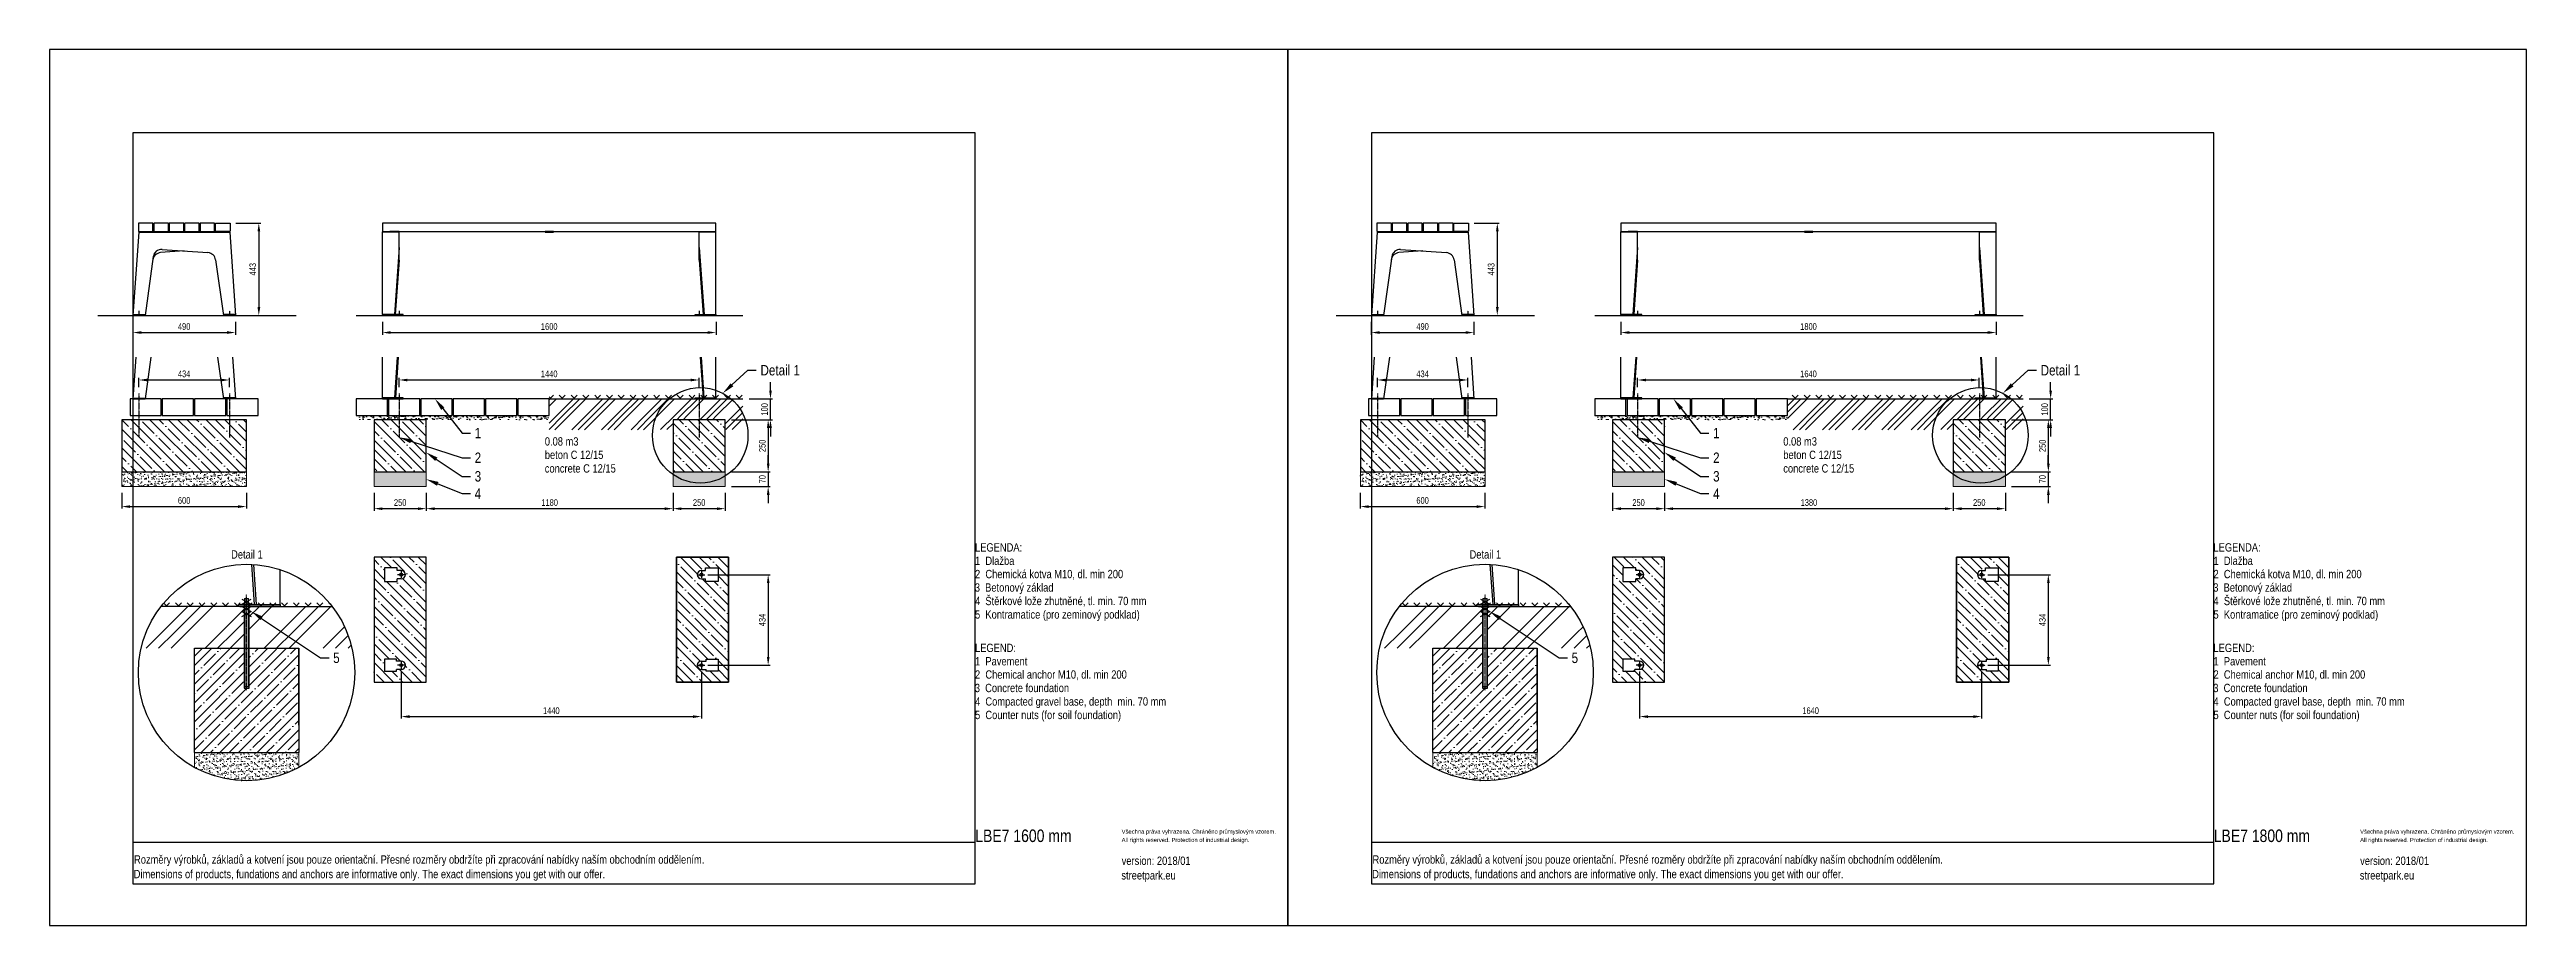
# Model space of a CAD drawing. Header units: millimetres. Extents: x 5064 to 16944, y 3085 to 7285.
import ezdxf
from ezdxf import colors
from ezdxf.entities.mleader import LeaderData, LeaderLine
from ezdxf.lldxf.tags import DXFTag
from ezdxf.math import Vec2, Vec3

# ---------------------------------------------------------------- set-up
doc = ezdxf.new("R2010")
doc.units = ezdxf.units.MM
doc.header["$LTSCALE"] = 0.3
doc.linetypes.add('DashDot', pattern=[15, 9, -3, 0, -3])
doc.layers.add('Nekreslit', color=6, linetype='Continuous', plot=False)
doc.layers.add('SRAFY', color=251, linetype='Continuous', lineweight=13)
doc.styles.add('SEACAD_Arial', font='arial.ttf', dxfattribs={"width": 0.8})
tags = doc.linetypes.add('HIDDEN2', pattern=[4.7625, 3.175, -1.5875]).pattern_tags.tags
tags[6:7] = [DXFTag(74, 4), DXFTag(75, 0), DXFTag(340, '0'), DXFTag(46, 0.0), DXFTag(50, 0.0), DXFTag(44, 0.0), DXFTag(45, 0.0)]
tags[4:5] = [DXFTag(74, 4), DXFTag(75, 0), DXFTag(340, '0'), DXFTag(46, 0.0), DXFTag(50, 0.0), DXFTag(44, 0.0), DXFTag(45, 0.0)]
doc.dimstyles.new('ISO-25', dxfattribs={"dimtxt": 1.6, "dimasz": 2, "dimexe": 0.5, "dimexo": 1.5, "dimtad": 1, "dimdec": 0, "dimtxsty": 'SEACAD_Arial', "dimcen": 2, "dimadec": 0, "dimazin": 0, "dimtfac": 1, "dimtdec": 0, "dimtmove": 0, "dimatfit": 3, "dimfxl": 1, "dimarcsym": 0})

msp = doc.modelspace()

# ---------------------------------------------------------------- texts
at = {"style": 'SEACAD_Arial', "width": 0.8}
for s, height, p in [('0.08 m3', 40, (7439.9, 5386.2)), ('beton C 12/15', 40, (7439.9, 5322)), ('0.08 m3', 40, (13379.9, 5386.2)), ('beton C 12/15', 40, (13379.9, 5322)), ('concrete C 12/15', 40, (7439.9, 5256.8)), ('concrete C 12/15', 40, (13379.9, 5256.8)), ('LEGENDA:', 40, (9503.3, 4878.1)), ('LEGENDA:', 40, (15443.3, 4878.1)), ('2  Chemická kotva M10, dl. min 200', 40, (9503.3, 4750.3)), ('1  Dlažba', 40, (9503.3, 4813.8)), ('2  Chemická kotva M10, dl. min 200', 40, (15443.3, 4750.3)), ('1  Dlažba', 40, (15443.3, 4813.8)), ('3  Betonový základ', 40, (9502.2, 4685.8)), ('4  Štěrkové lože zhutněné, tl. min. 70 mm', 40, (9503.3, 4621.1)), ('3  Betonový základ', 40, (15442.2, 4685.8)), ('4  Štěrkové lože zhutněné, tl. min. 70 mm', 40, (15443.3, 4621.1)), ('5  Kontramatice (pro zeminový podklad)', 40, (9503.3, 4556.5)), ('5  Kontramatice (pro zeminový podklad)', 40, (15443.3, 4556.5)), ('LEGEND:', 40, (9503.3, 4396.4)), ('LEGEND:', 40, (15443.3, 4396.4)), ('2  Chemical anchor M10, dl. min 200', 40, (9503.3, 4268.6)), ('1  Pavement', 40, (9503.3, 4332.1)), ('2  Chemical anchor M10, dl. min 200', 40, (15443.3, 4268.6)), ('1  Pavement', 40, (15443.3, 4332.1)), ('3  Concrete foundation', 40, (9502.2, 4204)), ('4  Compacted gravel base, depth  min. 70 mm', 40, (9503.3, 4139.3)), ('3  Concrete foundation', 40, (15442.2, 4204)), ('4  Compacted gravel base, depth  min. 70 mm', 40, (15443.3, 4139.3)), ('5  Counter nuts (for soil foundation)', 40, (9503.3, 4074.7)), ('5  Counter nuts (for soil foundation)', 40, (15443.3, 4074.7)), ('LBE7 1600 mm ', 60, (9504.4, 3485.3)), ('Všechna práva vyhrazena. Chráněno průmyslovým vzorem.', 20, (10206.7, 3525.3)), ('All rights reserved. Protection of industrial design.', 20, (10206.7, 3485.3)), ('LBE7 1800 mm ', 60, (15444.4, 3485.3)), ('Všechna práva vyhrazena. Chráněno průmyslovým vzorem.', 20, (16146.7, 3525.3)), ('All rights reserved. Protection of industrial design.', 20, (16146.7, 3485.3)), ('Dimensions of products, fundations and anchors are informative only. The exact dimensions you get with our offer.', 39.9982, (5468.2, 3311.7)), ('Rozměry výrobků, základů a kotvení jsou pouze orientační. Přesné rozměry obdržíte při zpracování nabídky naším obchodním oddělením.', 39.9982, (5469.8, 3381.6)), ('streetpark.eu', 40, (10205.1, 3305.6)), ('version: 2018/01', 40, (10206.7, 3375.5)), ('Dimensions of products, fundations and anchors are informative only. The exact dimensions you get with our offer.', 39.9982, (11408.2, 3311.7)), ('Rozměry výrobků, základů a kotvení jsou pouze orientační. Přesné rozměry obdržíte při zpracování nabídky naším obchodním oddělením.', 39.9982, (11409.8, 3381.6)), ('streetpark.eu', 40, (16145.1, 3305.6)), ('version: 2018/01', 40, (16146.7, 3375.5))]:
    msp.add_text(s, height=height, dxfattribs=at).set_placement(p)
at = {"char_height": 40, "attachment_point": 1, "style": 'SEACAD_Arial'}
for insert in [(5935.2, 4884.4), (11875.2, 4884.4)]:
    msp.add_mtext_dynamic_manual_height_columns('Detail 1', width=226.121, gutter_width=200, heights=[0], dxfattribs=dict(at, insert=insert))

# ---------------------------------------------------------------- blocks, each defined once
blk = doc.blocks.new('*D138')
at = {"color": 0, "lineweight": -2, "transparency": 16777216}
for p, q in [((6741, 5666), (6741, 5711)), ((8180, 5666), (8180, 5711)), ((6781, 5701), (8140, 5701))]:
    blk.add_line(p, q, dxfattribs=at)
at = {"color": 0, "transparency": 16777216}
for points in [[(6781, 5707), (6781, 5694), (6741, 5701)], [(8140, 5707), (8140, 5694), (8180, 5701)]]:
    blk.add_solid(points, dxfattribs=at)
at = {"layer": 'Defpoints', "color": 0, "transparency": 16777216}
for p in [(6741, 5636), (8180, 5701), (8180, 5636)]:
    blk.add_point(p, dxfattribs=at)
at = {"color": 0, "transparency": 16777216, "insert": (7461, 5730), "char_height": 32, "attachment_point": 5, "style": 'SEACAD_Arial'}
blk.add_mtext('1440', dxfattribs=at)
blk = doc.blocks.new('*D136')
at = {"color": 0, "lineweight": -2, "transparency": 16777216}
for p, q in [((8385, 5510), (8521, 5510)), ((8511, 5470), (8511, 5300)), ((8335, 5260), (8521, 5260))]:
    blk.add_line(p, q, dxfattribs=at)
at = {"color": 0, "transparency": 16777216}
for points in [[(8505, 5470), (8518, 5470), (8511, 5510)], [(8505, 5300), (8518, 5300), (8511, 5260)]]:
    blk.add_solid(points, dxfattribs=at)
at = {"layer": 'Defpoints', "color": 0, "transparency": 16777216}
for p in [(8355, 5510), (8305, 5260), (8511, 5260)]:
    blk.add_point(p, dxfattribs=at)
at = {"color": 0, "transparency": 16777216, "insert": (8483, 5385), "char_height": 32, "attachment_point": 5, "rotation": 90, "style": 'SEACAD_Arial'}
blk.add_mtext('250', dxfattribs=at)
blk = doc.blocks.new('*D137')
at = {"color": 0, "lineweight": -2, "transparency": 16777216}
for p, q in [((8335, 5260), (8521, 5260)), ((8511, 5300), (8511, 5340)), ((8511, 5260), (8511, 5190)), ((8335, 5190), (8521, 5190)), ((8511, 5150), (8511, 5110))]:
    blk.add_line(p, q, dxfattribs=at)
at = {"color": 0, "transparency": 16777216}
for points in [[(8505, 5300), (8518, 5300), (8511, 5260)], [(8505, 5150), (8518, 5150), (8511, 5190)]]:
    blk.add_solid(points, dxfattribs=at)
at = {"layer": 'Defpoints', "color": 0, "transparency": 16777216}
for p in [(8305, 5260), (8305, 5190), (8511, 5190)]:
    blk.add_point(p, dxfattribs=at)
at = {"color": 0, "transparency": 16777216, "insert": (8483, 5225), "char_height": 32, "attachment_point": 5, "rotation": 90, "style": 'SEACAD_Arial'}
blk.add_mtext('70', dxfattribs=at)
blk = doc.blocks.new('*D139')
at = {"color": 0, "lineweight": -2, "transparency": 16777216}
for p, q in [((5411, 5160), (5411, 5084)), ((6009, 5160), (6009, 5084)), ((5451, 5094), (5969, 5094))]:
    blk.add_line(p, q, dxfattribs=at)
at = {"color": 0, "transparency": 16777216}
for points in [[(5451, 5100), (5451, 5087), (5411, 5094)], [(5969, 5100), (5969, 5087), (6009, 5094)]]:
    blk.add_solid(points, dxfattribs=at)
at = {"layer": 'Defpoints', "color": 0, "transparency": 16777216}
for p in [(5411, 5190), (6009, 5190), (6009, 5094)]:
    blk.add_point(p, dxfattribs=at)
at = {"color": 0, "transparency": 16777216, "insert": (5710, 5123), "char_height": 32, "attachment_point": 5, "style": 'SEACAD_Arial'}
blk.add_mtext('600', dxfattribs=at)
blk = doc.blocks.new('*D140')
at = {"color": 0, "lineweight": -2, "transparency": 16777216}
for p, q in [((6621, 5160), (6621, 5074)), ((6871, 5160), (6871, 5074)), ((6661, 5084), (6831, 5084))]:
    blk.add_line(p, q, dxfattribs=at)
at = {"color": 0, "transparency": 16777216}
for points in [[(6661, 5090), (6661, 5077), (6621, 5084)], [(6831, 5090), (6831, 5077), (6871, 5084)]]:
    blk.add_solid(points, dxfattribs=at)
at = {"layer": 'Defpoints', "color": 0, "transparency": 16777216}
for p in [(6621, 5190), (6871, 5190), (6871, 5084)]:
    blk.add_point(p, dxfattribs=at)
at = {"color": 0, "transparency": 16777216, "insert": (6746, 5113), "char_height": 32, "attachment_point": 5, "style": 'SEACAD_Arial'}
blk.add_mtext('250', dxfattribs=at)
blk = doc.blocks.new('*D141')
at = {"color": 0, "lineweight": -2, "transparency": 16777216}
for p, q in [((8055, 5160), (8055, 5074)), ((8305, 5160), (8305, 5074)), ((8095, 5084), (8265, 5084))]:
    blk.add_line(p, q, dxfattribs=at)
at = {"color": 0, "transparency": 16777216}
for points in [[(8095, 5090), (8095, 5077), (8055, 5084)], [(8265, 5090), (8265, 5077), (8305, 5084)]]:
    blk.add_solid(points, dxfattribs=at)
at = {"layer": 'Defpoints', "color": 0, "transparency": 16777216}
for p in [(8055, 5190), (8305, 5190), (8305, 5084)]:
    blk.add_point(p, dxfattribs=at)
at = {"color": 0, "transparency": 16777216, "insert": (8180, 5113), "char_height": 32, "attachment_point": 5, "style": 'SEACAD_Arial'}
blk.add_mtext('250', dxfattribs=at)
blk = doc.blocks.new('*D142')
at = {"color": 0, "lineweight": -2, "transparency": 16777216}
for p, q in [((6871, 5160), (6871, 5074)), ((8055, 5160), (8055, 5074)), ((6911, 5084), (8015, 5084))]:
    blk.add_line(p, q, dxfattribs=at)
at = {"color": 0, "transparency": 16777216}
for points in [[(6911, 5090), (6911, 5077), (6871, 5084)], [(8015, 5090), (8015, 5077), (8055, 5084)]]:
    blk.add_solid(points, dxfattribs=at)
at = {"layer": 'Defpoints', "color": 0, "transparency": 16777216}
for p in [(6871, 5190), (8055, 5190), (8055, 5084)]:
    blk.add_point(p, dxfattribs=at)
at = {"color": 0, "transparency": 16777216, "insert": (7463, 5113), "char_height": 32, "attachment_point": 5, "style": 'SEACAD_Arial'}
blk.add_mtext('1180', dxfattribs=at)
blk = doc.blocks.new('*D133')
at = {"color": 0, "lineweight": -2, "transparency": 16777216}
for p, q in [((8420, 5610), (8532, 5610)), ((8522, 5650), (8522, 5690)), ((8522, 5510), (8522, 5610)), ((8335, 5510), (8532, 5510)), ((8522, 5470), (8522, 5430))]:
    blk.add_line(p, q, dxfattribs=at)
at = {"color": 0, "transparency": 16777216}
for points in [[(8516, 5650), (8529, 5650), (8522, 5610)], [(8516, 5470), (8529, 5470), (8522, 5510)]]:
    blk.add_solid(points, dxfattribs=at)
at = {"layer": 'Defpoints', "color": 0, "transparency": 16777216}
for p in [(8390, 5610), (8522, 5610), (8305, 5510)]:
    blk.add_point(p, dxfattribs=at)
at = {"color": 0, "transparency": 16777216, "insert": (8494, 5560), "char_height": 32, "attachment_point": 5, "rotation": 90, "style": 'SEACAD_Arial'}
blk.add_mtext('100', dxfattribs=at)
blk = doc.blocks.new('*D134')
at = {"color": 0, "lineweight": -2, "transparency": 16777216}
for p, q in [((6661, 5980), (6661, 5918)), ((8261, 5980), (8261, 5918)), ((6701, 5928), (8221, 5928))]:
    blk.add_line(p, q, dxfattribs=at)
at = {"color": 0, "transparency": 16777216}
for points in [[(6701, 5935), (6701, 5922), (6661, 5928)], [(8221, 5935), (8221, 5922), (8261, 5928)]]:
    blk.add_solid(points, dxfattribs=at)
at = {"layer": 'Defpoints', "color": 0, "transparency": 16777216}
for p in [(6661, 6010), (8261, 6010), (8261, 5928)]:
    blk.add_point(p, dxfattribs=at)
at = {"color": 0, "transparency": 16777216, "insert": (7461, 5957), "char_height": 32, "attachment_point": 5, "style": 'SEACAD_Arial'}
blk.add_mtext('1600', dxfattribs=at)
blk = doc.blocks.new('*D143')
at = {"color": 0, "lineweight": -2, "transparency": 16777216}
for p, q in [((5493, 5666), (5493, 5711)), ((5927, 5666), (5927, 5711)), ((5533, 5701), (5887, 5701))]:
    blk.add_line(p, q, dxfattribs=at)
at = {"color": 0, "transparency": 16777216}
for points in [[(5533, 5707), (5533, 5694), (5493, 5701)], [(5887, 5707), (5887, 5694), (5927, 5701)]]:
    blk.add_solid(points, dxfattribs=at)
at = {"layer": 'Defpoints', "color": 0, "transparency": 16777216}
for p in [(5493, 5636), (5927, 5701), (5927, 5636)]:
    blk.add_point(p, dxfattribs=at)
at = {"color": 0, "transparency": 16777216, "insert": (5710, 5730), "char_height": 32, "attachment_point": 5, "style": 'SEACAD_Arial'}
blk.add_mtext('434', dxfattribs=at)
blk = doc.blocks.new('*D144')
at = {"color": 0, "lineweight": -2, "transparency": 16777216}
for p, q in [((5464, 5980), (5464, 5918)), ((5956, 5980), (5956, 5918)), ((5504, 5928), (5916, 5928))]:
    blk.add_line(p, q, dxfattribs=at)
at = {"color": 0, "transparency": 16777216}
for points in [[(5504, 5935), (5504, 5922), (5464, 5928)], [(5916, 5935), (5916, 5922), (5956, 5928)]]:
    blk.add_solid(points, dxfattribs=at)
at = {"layer": 'Defpoints', "color": 0, "transparency": 16777216}
for p in [(5464, 6010), (5956, 6010), (5956, 5928)]:
    blk.add_point(p, dxfattribs=at)
at = {"color": 0, "transparency": 16777216, "insert": (5710, 5957), "char_height": 32, "attachment_point": 5, "style": 'SEACAD_Arial'}
blk.add_mtext('490', dxfattribs=at)
blk = doc.blocks.new('*D188')
at = {"color": 0, "lineweight": -2, "transparency": 16777216}
for p, q in [((5958, 6453), (6078, 6453)), ((6068, 6413), (6068, 6050)), ((5986, 6010), (6078, 6010))]:
    blk.add_line(p, q, dxfattribs=at)
at = {"color": 0, "transparency": 16777216}
for points in [[(6062, 6413), (6075, 6413), (6068, 6453)], [(6062, 6050), (6075, 6050), (6068, 6010)]]:
    blk.add_solid(points, dxfattribs=at)
at = {"layer": 'Defpoints', "color": 0, "transparency": 16777216}
for p in [(5928, 6453), (5956, 6010), (6068, 6010)]:
    blk.add_point(p, dxfattribs=at)
at = {"color": 0, "transparency": 16777216, "insert": (6039, 6232), "char_height": 32, "attachment_point": 5, "rotation": 90, "style": 'SEACAD_Arial'}
blk.add_mtext('443', dxfattribs=at)
blk = doc.blocks.new('*D189')
at = {"color": 0, "lineweight": -2, "transparency": 16777216}
for p, q in [((6751, 4303), (6751, 4077)), ((8191, 4303), (8191, 4077)), ((6791, 4087), (8151, 4087))]:
    blk.add_line(p, q, dxfattribs=at)
at = {"color": 0, "transparency": 16777216}
for points in [[(6791, 4093), (6791, 4080), (6751, 4087)], [(8151, 4093), (8151, 4080), (8191, 4087)]]:
    blk.add_solid(points, dxfattribs=at)
at = {"layer": 'Defpoints', "color": 0, "transparency": 16777216}
for p in [(6751, 4333), (8191, 4333), (8191, 4087)]:
    blk.add_point(p, dxfattribs=at)
at = {"color": 0, "transparency": 16777216, "insert": (7471, 4115), "char_height": 32, "attachment_point": 5, "style": 'SEACAD_Arial'}
blk.add_mtext('1440', dxfattribs=at)
blk = doc.blocks.new('*D190')
at = {"color": 0, "lineweight": -2, "transparency": 16777216}
for p, q in [((8221, 4767), (8521, 4767)), ((8511, 4727), (8511, 4373)), ((8221, 4333), (8521, 4333))]:
    blk.add_line(p, q, dxfattribs=at)
at = {"color": 0, "transparency": 16777216}
for points in [[(8505, 4727), (8518, 4727), (8511, 4767)], [(8505, 4373), (8518, 4373), (8511, 4333)]]:
    blk.add_solid(points, dxfattribs=at)
at = {"layer": 'Defpoints', "color": 0, "transparency": 16777216}
for p in [(8191, 4767), (8191, 4333), (8511, 4333)]:
    blk.add_point(p, dxfattribs=at)
at = {"color": 0, "transparency": 16777216, "insert": (8483, 4550), "char_height": 32, "attachment_point": 5, "rotation": 90, "style": 'SEACAD_Arial'}
blk.add_mtext('434', dxfattribs=at)
blk = doc.blocks.new('*D203')
at = {"color": 0, "lineweight": -2, "transparency": 16777216}
for p, q in [((12681, 5666), (12681, 5711)), ((14320, 5666), (14320, 5711)), ((12721, 5701), (14280, 5701))]:
    blk.add_line(p, q, dxfattribs=at)
at = {"color": 0, "transparency": 16777216}
for points in [[(12721, 5707), (12721, 5694), (12681, 5701)], [(14280, 5707), (14280, 5694), (14320, 5701)]]:
    blk.add_solid(points, dxfattribs=at)
at = {"layer": 'Defpoints', "color": 0, "transparency": 16777216}
for p in [(12681, 5636), (14320, 5701), (14320, 5636)]:
    blk.add_point(p, dxfattribs=at)
at = {"color": 0, "transparency": 16777216, "insert": (13501, 5730), "char_height": 32, "attachment_point": 5, "style": 'SEACAD_Arial'}
blk.add_mtext('1640', dxfattribs=at)
blk = doc.blocks.new('*D204')
at = {"color": 0, "lineweight": -2, "transparency": 16777216}
for p, q in [((14525, 5510), (14661, 5510)), ((14651, 5470), (14651, 5300)), ((14475, 5260), (14661, 5260))]:
    blk.add_line(p, q, dxfattribs=at)
at = {"color": 0, "transparency": 16777216}
for points in [[(14645, 5470), (14658, 5470), (14651, 5510)], [(14645, 5300), (14658, 5300), (14651, 5260)]]:
    blk.add_solid(points, dxfattribs=at)
at = {"layer": 'Defpoints', "color": 0, "transparency": 16777216}
for p in [(14495, 5510), (14445, 5260), (14651, 5260)]:
    blk.add_point(p, dxfattribs=at)
at = {"color": 0, "transparency": 16777216, "insert": (14623, 5385), "char_height": 32, "attachment_point": 5, "rotation": 90, "style": 'SEACAD_Arial'}
blk.add_mtext('250', dxfattribs=at)
blk = doc.blocks.new('*D198')
at = {"color": 0, "lineweight": -2, "transparency": 16777216}
for p, q in [((14475, 5260), (14661, 5260)), ((14651, 5300), (14651, 5340)), ((14651, 5260), (14651, 5190)), ((14475, 5190), (14661, 5190)), ((14651, 5150), (14651, 5110))]:
    blk.add_line(p, q, dxfattribs=at)
at = {"color": 0, "transparency": 16777216}
for points in [[(14645, 5300), (14658, 5300), (14651, 5260)], [(14645, 5150), (14658, 5150), (14651, 5190)]]:
    blk.add_solid(points, dxfattribs=at)
at = {"layer": 'Defpoints', "color": 0, "transparency": 16777216}
for p in [(14445, 5260), (14445, 5190), (14651, 5190)]:
    blk.add_point(p, dxfattribs=at)
at = {"color": 0, "transparency": 16777216, "insert": (14623, 5225), "char_height": 32, "attachment_point": 5, "rotation": 90, "style": 'SEACAD_Arial'}
blk.add_mtext('70', dxfattribs=at)
blk = doc.blocks.new('*D199')
at = {"color": 0, "lineweight": -2, "transparency": 16777216}
for p, q in [((11351, 5160), (11351, 5084)), ((11949, 5160), (11949, 5084)), ((11391, 5094), (11909, 5094))]:
    blk.add_line(p, q, dxfattribs=at)
at = {"color": 0, "transparency": 16777216}
for points in [[(11391, 5100), (11391, 5087), (11351, 5094)], [(11909, 5100), (11909, 5087), (11949, 5094)]]:
    blk.add_solid(points, dxfattribs=at)
at = {"layer": 'Defpoints', "color": 0, "transparency": 16777216}
for p in [(11351, 5190), (11949, 5190), (11949, 5094)]:
    blk.add_point(p, dxfattribs=at)
at = {"color": 0, "transparency": 16777216, "insert": (11650, 5123), "char_height": 32, "attachment_point": 5, "style": 'SEACAD_Arial'}
blk.add_mtext('600', dxfattribs=at)
blk = doc.blocks.new('*D200')
at = {"color": 0, "lineweight": -2, "transparency": 16777216}
for p, q in [((12561, 5160), (12561, 5074)), ((12811, 5160), (12811, 5074)), ((12601, 5084), (12771, 5084))]:
    blk.add_line(p, q, dxfattribs=at)
at = {"color": 0, "transparency": 16777216}
for points in [[(12601, 5090), (12601, 5077), (12561, 5084)], [(12771, 5090), (12771, 5077), (12811, 5084)]]:
    blk.add_solid(points, dxfattribs=at)
at = {"layer": 'Defpoints', "color": 0, "transparency": 16777216}
for p in [(12561, 5190), (12811, 5190), (12811, 5084)]:
    blk.add_point(p, dxfattribs=at)
at = {"color": 0, "transparency": 16777216, "insert": (12686, 5113), "char_height": 32, "attachment_point": 5, "style": 'SEACAD_Arial'}
blk.add_mtext('250', dxfattribs=at)
blk = doc.blocks.new('*D201')
at = {"color": 0, "lineweight": -2, "transparency": 16777216}
for p, q in [((14195, 5160), (14195, 5074)), ((14445, 5160), (14445, 5074)), ((14235, 5084), (14405, 5084))]:
    blk.add_line(p, q, dxfattribs=at)
at = {"color": 0, "transparency": 16777216}
for points in [[(14235, 5090), (14235, 5077), (14195, 5084)], [(14405, 5090), (14405, 5077), (14445, 5084)]]:
    blk.add_solid(points, dxfattribs=at)
at = {"layer": 'Defpoints', "color": 0, "transparency": 16777216}
for p in [(14195, 5190), (14445, 5190), (14445, 5084)]:
    blk.add_point(p, dxfattribs=at)
at = {"color": 0, "transparency": 16777216, "insert": (14320, 5113), "char_height": 32, "attachment_point": 5, "style": 'SEACAD_Arial'}
blk.add_mtext('250', dxfattribs=at)
blk = doc.blocks.new('*D202')
at = {"color": 0, "lineweight": -2, "transparency": 16777216}
for p, q in [((12811, 5160), (12811, 5074)), ((14195, 5160), (14195, 5074)), ((12851, 5084), (14155, 5084))]:
    blk.add_line(p, q, dxfattribs=at)
at = {"color": 0, "transparency": 16777216}
for points in [[(12851, 5090), (12851, 5077), (12811, 5084)], [(14155, 5090), (14155, 5077), (14195, 5084)]]:
    blk.add_solid(points, dxfattribs=at)
at = {"layer": 'Defpoints', "color": 0, "transparency": 16777216}
for p in [(12811, 5190), (14195, 5190), (14195, 5084)]:
    blk.add_point(p, dxfattribs=at)
at = {"color": 0, "transparency": 16777216, "insert": (13503, 5113), "char_height": 32, "attachment_point": 5, "style": 'SEACAD_Arial'}
blk.add_mtext('1380', dxfattribs=at)
blk = doc.blocks.new('*D196')
at = {"color": 0, "lineweight": -2, "transparency": 16777216}
for p, q in [((14560, 5610), (14672, 5610)), ((14662, 5650), (14662, 5690)), ((14662, 5510), (14662, 5610)), ((14475, 5510), (14672, 5510)), ((14662, 5470), (14662, 5430))]:
    blk.add_line(p, q, dxfattribs=at)
at = {"color": 0, "transparency": 16777216}
for points in [[(14656, 5650), (14669, 5650), (14662, 5610)], [(14656, 5470), (14669, 5470), (14662, 5510)]]:
    blk.add_solid(points, dxfattribs=at)
at = {"layer": 'Defpoints', "color": 0, "transparency": 16777216}
for p in [(14530, 5610), (14662, 5610), (14445, 5510)]:
    blk.add_point(p, dxfattribs=at)
at = {"color": 0, "transparency": 16777216, "insert": (14634, 5560), "char_height": 32, "attachment_point": 5, "rotation": 90, "style": 'SEACAD_Arial'}
blk.add_mtext('100', dxfattribs=at)
blk = doc.blocks.new('*D197')
at = {"color": 0, "lineweight": -2, "transparency": 16777216}
for p, q in [((12601, 5980), (12601, 5918)), ((14401, 5980), (14401, 5918)), ((12641, 5928), (14361, 5928))]:
    blk.add_line(p, q, dxfattribs=at)
at = {"color": 0, "transparency": 16777216}
for points in [[(12641, 5935), (12641, 5922), (12601, 5928)], [(14361, 5935), (14361, 5922), (14401, 5928)]]:
    blk.add_solid(points, dxfattribs=at)
at = {"layer": 'Defpoints', "color": 0, "transparency": 16777216}
for p in [(12601, 6010), (14401, 6010), (14401, 5928)]:
    blk.add_point(p, dxfattribs=at)
at = {"color": 0, "transparency": 16777216, "insert": (13501, 5957), "char_height": 32, "attachment_point": 5, "style": 'SEACAD_Arial'}
blk.add_mtext('1800', dxfattribs=at)
blk = doc.blocks.new('*D194')
at = {"color": 0, "lineweight": -2, "transparency": 16777216}
for p, q in [((11433, 5666), (11433, 5711)), ((11867, 5666), (11867, 5711)), ((11473, 5701), (11827, 5701))]:
    blk.add_line(p, q, dxfattribs=at)
at = {"color": 0, "transparency": 16777216}
for points in [[(11473, 5707), (11473, 5694), (11433, 5701)], [(11827, 5707), (11827, 5694), (11867, 5701)]]:
    blk.add_solid(points, dxfattribs=at)
at = {"layer": 'Defpoints', "color": 0, "transparency": 16777216}
for p in [(11433, 5636), (11867, 5701), (11867, 5636)]:
    blk.add_point(p, dxfattribs=at)
at = {"color": 0, "transparency": 16777216, "insert": (11650, 5730), "char_height": 32, "attachment_point": 5, "style": 'SEACAD_Arial'}
blk.add_mtext('434', dxfattribs=at)
blk = doc.blocks.new('*D195')
at = {"color": 0, "lineweight": -2, "transparency": 16777216}
for p, q in [((11404, 5980), (11404, 5918)), ((11896, 5980), (11896, 5918)), ((11444, 5928), (11856, 5928))]:
    blk.add_line(p, q, dxfattribs=at)
at = {"color": 0, "transparency": 16777216}
for points in [[(11444, 5935), (11444, 5922), (11404, 5928)], [(11856, 5935), (11856, 5922), (11896, 5928)]]:
    blk.add_solid(points, dxfattribs=at)
at = {"layer": 'Defpoints', "color": 0, "transparency": 16777216}
for p in [(11404, 6010), (11896, 6010), (11896, 5928)]:
    blk.add_point(p, dxfattribs=at)
at = {"color": 0, "transparency": 16777216, "insert": (11650, 5957), "char_height": 32, "attachment_point": 5, "style": 'SEACAD_Arial'}
blk.add_mtext('490', dxfattribs=at)
blk = doc.blocks.new('*D191')
at = {"color": 0, "lineweight": -2, "transparency": 16777216}
for p, q in [((11898, 6453), (12018, 6453)), ((12008, 6413), (12008, 6050)), ((11926, 6010), (12018, 6010))]:
    blk.add_line(p, q, dxfattribs=at)
at = {"color": 0, "transparency": 16777216}
for points in [[(12002, 6413), (12015, 6413), (12008, 6453)], [(12002, 6050), (12015, 6050), (12008, 6010)]]:
    blk.add_solid(points, dxfattribs=at)
at = {"layer": 'Defpoints', "color": 0, "transparency": 16777216}
for p in [(11868, 6453), (11896, 6010), (12008, 6010)]:
    blk.add_point(p, dxfattribs=at)
at = {"color": 0, "transparency": 16777216, "insert": (11979, 6232), "char_height": 32, "attachment_point": 5, "rotation": 90, "style": 'SEACAD_Arial'}
blk.add_mtext('443', dxfattribs=at)
blk = doc.blocks.new('*D192')
at = {"color": 0, "lineweight": -2, "transparency": 16777216}
for p, q in [((12691, 4303), (12691, 4077)), ((14331, 4303), (14331, 4077)), ((12731, 4087), (14291, 4087))]:
    blk.add_line(p, q, dxfattribs=at)
at = {"color": 0, "transparency": 16777216}
for points in [[(12731, 4093), (12731, 4080), (12691, 4087)], [(14291, 4093), (14291, 4080), (14331, 4087)]]:
    blk.add_solid(points, dxfattribs=at)
at = {"layer": 'Defpoints', "color": 0, "transparency": 16777216}
for p in [(12691, 4333), (14331, 4333), (14331, 4087)]:
    blk.add_point(p, dxfattribs=at)
at = {"color": 0, "transparency": 16777216, "insert": (13511, 4115), "char_height": 32, "attachment_point": 5, "style": 'SEACAD_Arial'}
blk.add_mtext('1640', dxfattribs=at)
blk = doc.blocks.new('*D193')
at = {"color": 0, "lineweight": -2, "transparency": 16777216}
for p, q in [((14361, 4767), (14661, 4767)), ((14651, 4727), (14651, 4373)), ((14361, 4333), (14661, 4333))]:
    blk.add_line(p, q, dxfattribs=at)
at = {"color": 0, "transparency": 16777216}
for points in [[(14645, 4727), (14658, 4727), (14651, 4767)], [(14645, 4373), (14658, 4373), (14651, 4333)]]:
    blk.add_solid(points, dxfattribs=at)
at = {"layer": 'Defpoints', "color": 0, "transparency": 16777216}
for p in [(14331, 4767), (14331, 4333), (14651, 4333)]:
    blk.add_point(p, dxfattribs=at)
at = {"color": 0, "transparency": 16777216, "insert": (14623, 4550), "char_height": 32, "attachment_point": 5, "rotation": 90, "style": 'SEACAD_Arial'}
blk.add_mtext('434', dxfattribs=at)

# ---------------------------------------------------------------- dimensions: what is measured, and where the dimension line sits
for base, p1, p2, picture, middle in [((6068.3, 6010.5), (5928.4, 6453.5), (5956.3, 6010.5), '*D188', (6039.4, 6232)), ((12008.3, 6010.5), (11868.4, 6453.5), (11896.3, 6010.5), '*D191', (11979.4, 6232)), ((8522.4, 5610.4), (8305.5, 5510.1), (8390.4, 5610.4), '*D133', (8493.6, 5560.3)), ((14662.4, 5610.4), (14445.5, 5510.1), (14530.4, 5610.4), '*D196', (14633.6, 5560.3)), ((8511.4, 4333.3), (8191, 4767.3), (8191, 4333.3), '*D190', (8482.6, 4550.3)), ((14651.4, 4333.3), (14331, 4767.3), (14331, 4333.3), '*D193', (14622.6, 4550.3))]:
    dim = msp.add_linear_dim(base=base, p1=p1, p2=p2, angle=90, dimstyle='ISO-25')
    dim.commit()
    dim.dimension.update_dxf_attribs({"geometry": picture, "text_midpoint": middle})
for base, p1, p2, override, picture, middle in [((5956.3, 5928.5), (5464.4, 6010.4), (5956.3, 6010.5), {"dimrnd": 10}, '*D144', (5710.4, 5957.3)), ((11896.3, 5928.5), (11404.4, 6010.4), (11896.3, 6010.5), {"dimrnd": 10}, '*D195', (11650.4, 5957.3)), ((8180.5, 5700.7), (6740.9, 5636.5), (8180.5, 5636.5), {"dimscale": 0, "dimrnd": 10}, '*D138', (7460.7, 5729.5)), ((14320.5, 5700.7), (12680.9, 5636.5), (14320.5, 5636.5), {"dimscale": 0, "dimrnd": 10}, '*D203', (13500.7, 5729.5)), ((6009.5, 5093.8), (5411.4, 5190.1), (6009.5, 5190.1), {"dimscale": 0, "dimrnd": 10, "dimtix": 0, "dimtofl": 1, "dimtmove": 0, "dimatfit": 3}, '*D139', (5710.5, 5122.6)), ((6871, 5083.8), (6621, 5190.1), (6871, 5190.1), {"dimscale": 0, "dimtix": 0, "dimtofl": 1, "dimtmove": 0, "dimatfit": 3}, '*D140', (6746, 5112.7)), ((8055.4774, 5083.8161), (6870.9587, 5190.116), (8055.4774, 5190.1013), {"dimscale": 0, "dimrnd": 10, "dimtix": 0, "dimtofl": 1, "dimtmove": 0, "dimatfit": 3}, '*D142', (7463.218, 5112.6544)), ((8305.5, 5083.8), (8055.5, 5190.1), (8305.5, 5190.1), {"dimscale": 0, "dimtix": 0, "dimtofl": 1, "dimtmove": 0, "dimatfit": 3}, '*D141', (8180.5, 5112.7)), ((11949.5, 5093.8), (11351.4, 5190.1), (11949.5, 5190.1), {"dimscale": 0, "dimrnd": 10, "dimtix": 0, "dimtofl": 1, "dimtmove": 0, "dimatfit": 3}, '*D199', (11650.5, 5122.6)), ((12811, 5083.8), (12561, 5190.1), (12811, 5190.1), {"dimscale": 0, "dimtix": 0, "dimtofl": 1, "dimtmove": 0, "dimatfit": 3}, '*D200', (12686, 5112.7)), ((14195.4774, 5083.8161), (12810.9682, 5190.116), (14195.4774, 5190.1013), {"dimscale": 0, "dimrnd": 10, "dimtix": 0, "dimtofl": 1, "dimtmove": 0, "dimatfit": 3}, '*D202', (13503.2228, 5112.6653)), ((14445.5, 5083.8), (14195.5, 5190.1), (14445.5, 5190.1), {"dimscale": 0, "dimtix": 0, "dimtofl": 1, "dimtmove": 0, "dimatfit": 3}, '*D201', (14320.5, 5112.7))]:
    dim = msp.add_linear_dim(base=base, p1=p1, p2=p2, dimstyle='ISO-25', override=override)
    dim.commit()
    dim.dimension.update_dxf_attribs({"geometry": picture, "text_midpoint": middle})
for base, p1, p2, picture, middle in [((8260.9, 5928.5), (6660.9, 6010.4), (8260.9, 6010.4), '*D134', (7460.9, 5957.3)), ((14400.9, 5928.5), (12600.9, 6010.4), (14400.9, 6010.4), '*D197', (13500.9, 5957.3)), ((8191, 4086.7), (6751, 4333.3), (8191, 4333.3), '*D189', (7471, 4115.5)), ((14331, 4086.7), (12691, 4333.3), (14331, 4333.3), '*D192', (13511, 4115.5))]:
    dim = msp.add_linear_dim(base=base, p1=p1, p2=p2, dimstyle='ISO-25')
    dim.commit()
    dim.dimension.update_dxf_attribs({"geometry": picture, "text_midpoint": middle})
for base, p1, p2, picture, middle in [((5927.5, 5700.7), (5493.4, 5636.4), (5927.5, 5636.5), '*D143', (5710.5, 5700.7)), ((11867.5, 5700.7), (11433.4, 5636.4), (11867.5, 5636.5), '*D194', (11650.5, 5700.7))]:
    dim = msp.add_linear_dim(base=base, p1=p1, p2=p2, dimstyle='ISO-25', override={"dimrnd": 1})
    dim.commit()
    dim.dimension.update_dxf_attribs({"geometry": picture, "text_midpoint": middle, "dimtype": 160})
for base, p1, p2, override, picture, middle in [((8511.4, 5260.1), (8355, 5510.1), (8305.5, 5260.1), {"dimscale": 0}, '*D136', (8482.6, 5385.1)), ((14651.4, 5260.1), (14495, 5510.1), (14445.5, 5260.1), {"dimscale": 0}, '*D204', (14622.6, 5385.1)), ((8511.4, 5190.1), (8305.5, 5260.1), (8305.4, 5190.1), {"dimscale": 0, "dimtmove": 1}, '*D137', (8482.6, 5225.1)), ((14651.4, 5190.1), (14445.5, 5260.1), (14445.4, 5190.1), {"dimscale": 0, "dimtmove": 1}, '*D198', (14622.6, 5225.1))]:
    dim = msp.add_linear_dim(base=base, p1=p1, p2=p2, angle=90, dimstyle='ISO-25', override=override)
    dim.commit()
    dim.dimension.update_dxf_attribs({"geometry": picture, "text_midpoint": middle})

# ---------------------------------------------------------------- hatches: boundary and pattern name
at = {"layer": 'SRAFY'}
h = msp.add_hatch(dxfattribs=at)
h.set_pattern_fill('TERACO', color=256, scale=20)
h.set_pattern_definition([(45, (0, 295.79), (-28.28427, 28.28427), [20, -20]), (135, (56.57, 295.79), (-28.28427, -28.28427), [20, -20])])
h.paths.add_polyline_path([(7460.4, 5610.4), (7460.4, 5633.5), (8390.4, 5633.5), (8390.4, 5610.5)])
h = msp.add_hatch(dxfattribs=at)
h.set_pattern_fill('GOST_GROUND', color=256, scale=10)
h.set_pattern_definition([(45, (0, 295.79), (141.4214, -9e-15), [200]), (45, (30, 295.79), (141.4214, -9e-15), [200]), (45, (60, 295.79), (141.4214, -9e-15), [200])])
h.paths.add_polyline_path([(8055.4, 5462.8), (7460.4, 5461.6), (7460.4, 5610.4), (8390.4, 5610.4), (8390.4, 5463), (8305.5, 5463), (8305.5, 5510.1), (8055.4, 5510.1)])
h = msp.add_hatch(dxfattribs=at)
h.set_pattern_fill('TERACO', color=256, scale=20)
h.set_pattern_definition([(45, (6140, 295.79), (-28.28427, 28.28427), [20, -20]), (135, (6196.57, 295.79), (-28.28427, -28.28427), [20, -20])])
h.paths.add_polyline_path([(13400.4, 5610.4), (13400.4, 5633.5), (14530.4, 5633.5), (14530.4, 5610.5)])
h = msp.add_hatch(dxfattribs=at)
h.set_pattern_fill('GOST_GROUND', color=256, scale=10)
h.set_pattern_definition([(45, (6140, 295.79), (141.4214, -9e-15), [200]), (45, (6170, 295.79), (141.4214, -9e-15), [200]), (45, (6200, 295.79), (141.4214, -9e-15), [200])])
h.paths.add_polyline_path([(14195.4, 5462.8), (13400.4, 5461.6), (13400.4, 5610.4), (14530.4, 5610.4), (14530.4, 5463), (14445.5, 5463), (14445.5, 5510.1), (14195.4, 5510.1)])
h = msp.add_hatch(dxfattribs=at)
h.set_pattern_fill('ANSI35', color=256, scale=10, angle=90)
h.set_pattern_definition([(135, (10, 0), (-44.9013, -44.9013), []), (135, (10, 44.9), (-44.9013, -44.9013), [79.375, -15.875, 0, -15.875])])
h.paths.add_polyline_path([(5474.4, 5510.4), (5474.4, 5260.1), (6009.5, 5260.1), (6009.5, 5510.1)])
h.paths.add_polyline_path([(5474.4, 5510.4), (5411.4, 5510.4), (5411.4, 5260.1), (5447.4, 5260.1, 2.414211), (5447.4, 5260.1, 0.414214), (5447.4, 5260.1), (5474.4, 5260.1)])
h = msp.add_hatch(dxfattribs=at)
h.set_pattern_fill('AR-SAND', color=256, scale=0.5)
h.set_pattern_definition([(37.5, (0, 295.79), (-0.800016, 24.47066), [0, -19.304, 0, -21.59, 0, -20.6375]), (7.5, (0, 295.79), (22.47616, 35.84126), [0, -10.414, 0, -17.399, 0, -6.6675]), (327.5, (-15.62, 295.79), (39.54962, 0.07186), [0, -6.35, 0, -22.86, 0, -29.845]), (317.5, (-15.62, 295.79), (38.17782, 11.14647), [0, -3.175, 0, -14.986, 0, -17.145])])
h.paths.add_polyline_path([(6535.4, 5530.4), (6535.4, 5510.5), (6566, 5510.4), (6686, 5510.3), (6686, 5530.4)])
h.paths.add_polyline_path([(7460.4, 5510.1), (7460.4, 5530.4), (6686, 5530.4), (6686, 5510.3), (6816, 5510.1)])
h = msp.add_hatch(dxfattribs=at)
h.set_pattern_fill('ANSI35', color=256, scale=10, angle=90)
h.paths.add_polyline_path([(6870.9, 5510.1), (6621, 5510.4), (6621, 5260.1), (6871, 5260.1)])
h = msp.add_hatch(dxfattribs=at)
h.set_pattern_fill('ANSI35', color=256, scale=10, angle=90)
h.set_pattern_definition([(135, (-11, 0), (-44.9013, -44.9013), []), (135, (-11, 44.9), (-44.9013, -44.9013), [79.375, -15.875, 0, -15.875])])
h.paths.add_polyline_path([(8305.4, 5510.1), (8055.5, 5510.1), (8055.5, 5260.1), (8305.5, 5260.1)])
h = msp.add_hatch(dxfattribs=at)
h.set_pattern_fill('ANSI35', color=256, scale=10, angle=90)
h.set_pattern_definition([(135, (5950, 0), (-44.9013, -44.9013), []), (135, (5950, 44.9), (-44.9013, -44.9013), [79.375, -15.875, 0, -15.875])])
h.paths.add_polyline_path([(11414.4, 5510.4), (11414.4, 5260.1), (11949.5, 5260.1), (11949.5, 5510.1)])
h.paths.add_polyline_path([(11414.4, 5510.4), (11351.4, 5510.4), (11351.4, 5260.1), (11387.4, 5260.1, 2.414211), (11387.4, 5260.1, 0.414214), (11387.4, 5260.1), (11414.4, 5260.1)])
h = msp.add_hatch(dxfattribs=at)
h.set_pattern_fill('AR-SAND', color=256, scale=0.5)
h.set_pattern_definition([(37.5, (5940, 295.79), (-0.800016, 24.47066), [0, -19.304, 0, -21.59, 0, -20.6375]), (7.5, (5940, 295.79), (22.47616, 35.84126), [0, -10.414, 0, -17.399, 0, -6.6675]), (327.5, (5924.38, 295.79), (39.54962, 0.07186), [0, -6.35, 0, -22.86, 0, -29.845]), (317.5, (5924.38, 295.79), (38.17782, 11.14647), [0, -3.175, 0, -14.986, 0, -17.145])])
h.paths.add_polyline_path([(12475.4, 5530.4), (12475.4, 5510.5), (12506, 5510.4), (12626, 5510.3), (12626, 5530.4)])
h.paths.add_polyline_path([(13400.4, 5510.1), (13400.4, 5530.4), (12626, 5530.4), (12626, 5510.3), (12756, 5510.1)])
h = msp.add_hatch(dxfattribs=at)
h.set_pattern_fill('ANSI35', color=256, scale=10, angle=90)
h.set_pattern_definition([(135, (5940, 0), (-44.9013, -44.9013), []), (135, (5940, 44.9), (-44.9013, -44.9013), [79.375, -15.875, 0, -15.875])])
h.paths.add_polyline_path([(12810.9, 5510.1), (12561, 5510.4), (12561, 5260.1), (12811, 5260.1)])
h = msp.add_hatch(dxfattribs=at)
h.set_pattern_fill('ANSI35', color=256, scale=10, angle=90)
h.set_pattern_definition([(135, (6129, 0), (-44.9013, -44.9013), []), (135, (6129, 44.9), (-44.9013, -44.9013), [79.375, -15.875, 0, -15.875])])
h.paths.add_polyline_path([(14445.4, 5510.1), (14195.5, 5510.1), (14195.5, 5260.1), (14445.5, 5260.1)])
h = msp.add_hatch(dxfattribs=at)
h.set_pattern_fill('AR-SAND', color=256, scale=0.5)
h.set_pattern_definition([(37.5, (22, 0), (-0.800016, 24.47066), [0, -19.304, 0, -21.59, 0, -20.6375]), (7.5, (22, 0), (22.47616, 35.84126), [0, -10.414, 0, -17.399, 0, -6.6675]), (327.5, (6.38, 0), (39.54962, 0.07186), [0, -6.35, 0, -22.86, 0, -29.845]), (317.5, (6.38, 0), (38.17782, 11.14647), [0, -3.175, 0, -14.986, 0, -17.145])])
h.paths.add_polyline_path([(6009.5, 5190.1), (6009.5, 5260.1), (5411.4, 5260.1), (5411.4, 5190.1)])
h = msp.add_hatch(dxfattribs=at)
h.set_pattern_fill('AR-SAND', color=256, scale=0.5)
h.paths.add_polyline_path([(6871, 5260.1), (6621, 5260.1), (6621, 5190.1), (6871, 5190.1)])
h.paths.add_polyline_path([(8055.5, 5260.1), (8305.5, 5260.1), (8305.5, 5190.1), (8055.5, 5190.1)])
h = msp.add_hatch(dxfattribs=at)
h.set_pattern_fill('AR-SAND', color=256, scale=0.5)
h.set_pattern_definition([(37.5, (5962, 0), (-0.800016, 24.47066), [0, -19.304, 0, -21.59, 0, -20.6375]), (7.5, (5962, 0), (22.47616, 35.84126), [0, -10.414, 0, -17.399, 0, -6.6675]), (327.5, (5946.38, 0), (39.54962, 0.07186), [0, -6.35, 0, -22.86, 0, -29.845]), (317.5, (5946.38, 0), (38.17782, 11.14647), [0, -3.175, 0, -14.986, 0, -17.145])])
h.paths.add_polyline_path([(11949.5, 5190.1), (11949.5, 5260.1), (11351.4, 5260.1), (11351.4, 5190.1)])
h = msp.add_hatch(dxfattribs=at)
h.set_pattern_fill('AR-SAND', color=256, scale=0.5)
h.set_pattern_definition([(37.5, (6140, 0), (-0.800016, 24.47066), [0, -19.304, 0, -21.59, 0, -20.6375]), (7.5, (6140, 0), (22.47616, 35.84126), [0, -10.414, 0, -17.399, 0, -6.6675]), (327.5, (6124.38, 0), (39.54962, 0.07186), [0, -6.35, 0, -22.86, 0, -29.845]), (317.5, (6124.38, 0), (38.17782, 11.14647), [0, -3.175, 0, -14.986, 0, -17.145])])
h.paths.add_polyline_path([(12811, 5260.1), (12561, 5260.1), (12561, 5190.1), (12811, 5190.1)])
h.paths.add_polyline_path([(14195.5, 5260.1), (14445.5, 5260.1), (14445.5, 5190.1), (14195.5, 5190.1)])
h = msp.add_hatch(dxfattribs=at)
h.set_pattern_fill('ANSI35', color=256, scale=10, angle=90, style=0)
h.set_pattern_definition([(135, (-427.82, -3243.56), (-44.90128, -44.90128), []), (135, (-427.82, -3198.66), (-44.90128, -44.90128), [79.375, -15.875, 0, -15.875])])
h.paths.add_polyline_path([(6871, 4852), (6621, 4852), (6621, 4252), (6871, 4252)])
h.paths.add_polyline_path([(6732, 4735.3), (6671, 4735.3), (6671, 4799.3), (6732, 4799.3), (6732, 4787.3), (6751, 4787.3, -1), (6751, 4747.3), (6732, 4747.3)], flags=16)
h.paths.add_polyline_path([(6728, 4361.8), (6728, 4353.3), (6751, 4353.3, -1), (6751, 4313.3), (6728, 4313.3), (6728, 4304.8), (6671, 4304.8), (6671, 4361.8)], flags=16)
h.paths.add_polyline_path([(8071, 4852), (8071, 4252), (8321, 4252), (8321, 4852)])
h.paths.add_polyline_path([(8210, 4735.3), (8210, 4747.3), (8191, 4747.3, -1), (8191, 4787.3), (8210, 4787.3), (8210, 4799.3), (8271, 4799.3), (8271, 4735.3)], flags=16)
h.paths.add_polyline_path([(8214, 4361.8), (8271, 4361.8), (8271, 4304.8), (8214, 4304.8), (8214, 4313.3), (8191, 4313.3, -1), (8191, 4353.3), (8214, 4353.3)], flags=16)
h = msp.add_hatch(dxfattribs=at)
h.set_pattern_fill('ANSI35', color=256, scale=10, angle=90, style=0)
h.set_pattern_definition([(135, (5712.18, -3243.56), (-44.90128, -44.90128), []), (135, (5712.18, -3198.66), (-44.90128, -44.90128), [79.375, -15.875, 0, -15.875])])
h.paths.add_polyline_path([(12811, 4852), (12561, 4852), (12561, 4252), (12811, 4252)])
edge = h.paths.add_edge_path(flags=16)
edge.add_line((12672, 4735.3), (12611, 4735.3))
edge.add_line((12611, 4735.3), (12611, 4799.3))
edge.add_line((12611, 4799.3), (12672, 4799.3))
edge.add_line((12672, 4799.3), (12672, 4787.3))
edge.add_line((12672, 4787.3), (12691, 4787.3))
edge.add_arc((12691, 4767.3), 20, -90, 90, ccw=False)
edge.add_line((12691, 4747.3), (12672, 4747.3))
edge.add_line((12672, 4747.3), (12672, 4735.3))
edge = h.paths.add_edge_path(flags=16)
edge.add_line((12668, 4361.8), (12668, 4353.3))
edge.add_line((12668, 4353.3), (12691, 4353.3))
edge.add_arc((12691, 4333.3), 20, -90, 90, ccw=False)
edge.add_line((12691, 4313.3), (12668, 4317.5))
edge.add_line((12668, 4317.5), (12668, 4309))
edge.add_line((12668, 4309), (12611, 4304.8))
edge.add_line((12611, 4304.8), (12611, 4361.8))
edge.add_line((12611, 4361.8), (12668, 4361.8))
h.paths.add_polyline_path([(14211, 4852), (14211, 4252), (14461, 4252), (14461, 4852)])
edge = h.paths.add_edge_path(flags=16)
edge.add_line((14350, 4735.3), (14350, 4747.3))
edge.add_line((14350, 4747.3), (14331, 4747.3))
edge.add_arc((14331, 4767.3), 20, 90, 270, ccw=False)
edge.add_line((14331, 4787.3), (14350, 4787.3))
edge.add_line((14350, 4787.3), (14350, 4799.3))
edge.add_line((14350, 4799.3), (14411, 4799.3))
edge.add_line((14411, 4799.3), (14411, 4735.3))
edge.add_line((14411, 4735.3), (14350, 4735.3))
edge = h.paths.add_edge_path(flags=16)
edge.add_line((14354, 4361.8), (14411, 4361.8))
edge.add_line((14411, 4361.8), (14411, 4304.8))
edge.add_line((14411, 4304.8), (14354, 4304.8))
edge.add_line((14354, 4304.8), (14354, 4313.3))
edge.add_line((14354, 4313.3), (14331, 4313.3))
edge.add_arc((14331, 4333.3), 20, 90, 270, ccw=False)
edge.add_line((14331, 4353.3), (14354, 4353.3))
edge.add_line((14354, 4353.3), (14354, 4361.8))
h = msp.add_hatch(dxfattribs=at)
h.set_pattern_fill('TERACO', color=256, scale=20)
h.set_pattern_definition([(45, (-2237.18, -699.72), (-28.28427, 28.28427), [20, -20]), (135, (-2180.613, -699.72), (-28.28427, -28.28427), [20, -20])])
h.paths.add_polyline_path([(5607.6, 4614.9), (5607.6, 4638), (6411.2, 4638), (6411.2, 4614.9)])
h = msp.add_hatch(dxfattribs=at)
h.set_pattern_fill('TERACO', color=256, scale=20)
h.set_pattern_definition([(45, (3702.82, -699.72), (-28.28427, 28.28427), [20, -20]), (135, (3759.387, -699.72), (-28.28427, -28.28427), [20, -20])])
h.paths.add_polyline_path([(11547.6, 4614.9), (11547.6, 4638), (12351.2, 4638), (12351.2, 4614.9)])
h = msp.add_hatch(dxfattribs=at)
h.set_pattern_fill('GOST_GROUND', color=256, scale=20)
h.set_pattern_definition([(45, (-1469.58, 245.79), (282.8427, -2e-14), [400]), (45, (-1409.58, 245.79), (282.8427, -2e-14), [400]), (45, (-1349.58, 245.79), (282.8427, -2e-14), [400])])
h.paths.add_polyline_path([(5999.4, 4615), (5977.4, 4615), (5598.5, 4615, 0.1079752), (5503.6, 4414.7), (5759.4, 4414.7), (5999.4, 4414.7)])
h.paths.add_polyline_path([(6420.3, 4615), (6041.4, 4615), (6019.4, 4615), (6019.4, 4414.7), (6259.4, 4414.7), (6515.2, 4414.7, 0.1079752)])
h = msp.add_hatch(dxfattribs=at)
h.set_pattern_fill('GOST_GROUND', color=256, scale=20)
h.set_pattern_definition([(45, (4470.42, 245.79), (282.8427, -2e-14), [400]), (45, (4530.42, 245.79), (282.8427, -2e-14), [400]), (45, (4590.42, 245.79), (282.8427, -2e-14), [400])])
h.paths.add_polyline_path([(11939.4, 4615), (11917.4, 4615), (11538.5, 4615, 0.1079752), (11443.6, 4414.7), (11699.4, 4414.7), (11939.4, 4414.7)])
h.paths.add_polyline_path([(12360.3, 4615), (11981.4, 4615), (11959.4, 4615), (11959.4, 4414.7), (12199.4, 4414.7), (12455.2, 4414.7, 0.1079752)])
h = msp.add_hatch(dxfattribs=at)
h.set_pattern_fill('ANSI35', color=256, scale=10, angle=0.00001)
h.set_pattern_definition([(45, (-1469.58, 245.79), (-44.9013, 44.90127), []), (45, (-1424.68, 245.79), (-44.9013, 44.90127), [79.375, -15.875, 0, -15.875])])
h.paths.add_polyline_path([(6259.4, 4414.7), (6019.4, 4414.7), (6019.4, 4223.7), (5999.4, 4223.7), (5999.4, 4414.7), (5759.4, 4414.7), (5759.4, 3914.7), (6259.4, 3914.7)])
h = msp.add_hatch(dxfattribs=at)
h.set_pattern_fill('ANSI35', color=256, scale=10, angle=0.00001)
h.set_pattern_definition([(45, (4470.42, 245.79), (-44.9013, 44.90127), []), (45, (4515.32, 245.79), (-44.9013, 44.90127), [79.375, -15.875, 0, -15.875])])
h.paths.add_polyline_path([(12199.4, 4414.7), (11959.4, 4414.7), (11959.4, 4223.7), (11939.4, 4223.7), (11939.4, 4414.7), (11699.4, 4414.7), (11699.4, 3914.7), (12199.4, 3914.7)])
h = msp.add_hatch(dxfattribs=at)
h.set_pattern_fill('AR-SAND', color=256, scale=0.5, angle=0.00001)
h.set_pattern_definition([(37.5, (-1469.582, 245.79), (-0.80002, 24.47066), [0, -19.304, 0, -21.59, 0, -20.6375]), (7.5, (-1469.582, 245.79), (22.47616, 35.84126), [0, -10.414, 0, -17.399, 0, -6.6675]), (327.5, (-1485.203, 245.79), (39.54962, 0.071866), [0, -6.35, 0, -22.86, 0, -29.845]), (317.5, (-1485.203, 245.79), (38.17782, 11.14647), [0, -3.175, 0, -14.986, 0, -17.145])])
h.paths.add_polyline_path([(5759.4, 3914.7), (5759.4, 3842.8, 0.256659), (6259.4, 3842.8), (6259.4, 3914.7)])
h = msp.add_hatch(dxfattribs=at)
h.set_pattern_fill('AR-SAND', color=256, scale=0.5, angle=0.00001)
h.set_pattern_definition([(37.5, (4470.418, 245.79), (-0.80002, 24.47066), [0, -19.304, 0, -21.59, 0, -20.6375]), (7.5, (4470.418, 245.79), (22.47616, 35.84126), [0, -10.414, 0, -17.399, 0, -6.6675]), (327.5, (4454.797, 245.79), (39.54962, 0.071866), [0, -6.35, 0, -22.86, 0, -29.845]), (317.5, (4454.797, 245.79), (38.17782, 11.14647), [0, -3.175, 0, -14.986, 0, -17.145])])
h.paths.add_polyline_path([(11699.4, 3914.7), (11699.4, 3842.8, 0.256659), (12199.4, 3842.8), (12199.4, 3914.7)])

# ---------------------------------------------------------------- linework, layer by layer
for p, q in [((5492.4, 6409.5), (5464.4, 6010.4)), ((5492.4, 6409.5), (5928.4, 6409.5)), ((5710.4, 6319.4), (5596.4, 6311.4)), ((5604.5, 6326.8), (5824.3, 6311.4)), ((5604.5, 6326.8), (5824.3, 6311.4)), ((5928.4, 6409.5), (5956.3, 6010.5)), ((6660.9, 6015.4), (6660.9, 6410.9)), ((6660.9, 6410.9), (6740.9, 6410.9)), ((6740.9, 6336.7), (6718.5, 6015.4)), ((6740.9, 6370.9), (6740.9, 6410.9)), ((6740.9, 6275.6), (6740.9, 6410.9)), ((6740.9, 6387.4), (6740.9, 6410.9)), ((6740.9, 6312.9), (6740.9, 6352.9)), ((8180.9, 6275.6), (8180.9, 6410.9)), ((8180.9, 6410.9), (8260.9, 6410.9)), ((8180.9, 6336.7), (8203.4, 6015.4)), ((8260.9, 6011.9), (8260.9, 6410.9)), ((11432.4, 6409.5), (11404.4, 6010.4)), ((11432.4, 6409.5), (11868.4, 6409.5)), ((11650.4, 6319.4), (11536.4, 6311.4)), ((11544.5, 6326.8), (11764.3, 6311.4)), ((11544.5, 6326.8), (11764.3, 6311.4)), ((11868.4, 6409.5), (11896.3, 6010.5)), ((12600.9, 6015.4), (12600.9, 6410.9)), ((12600.9, 6410.9), (12680.9, 6410.9)), ((12680.9, 6336.7), (12658.5, 6015.4)), ((12680.9, 6370.9), (12680.9, 6410.9)), ((12680.9, 6275.6), (12680.9, 6410.9)), ((12680.9, 6387.4), (12680.9, 6410.9)), ((12680.9, 6312.9), (12680.9, 6352.9)), ((14320.9, 6275.6), (14320.9, 6410.9)), ((14320.9, 6410.9), (14400.9, 6410.9)), ((14320.9, 6336.7), (14343.4, 6015.4)), ((14400.9, 6011.9), (14400.9, 6410.9)), ((5562.1, 6292.5), (5522.5, 6010.4)), ((5861.1, 6277.1), (5898.6, 6010.5)), ((6740.9, 6275.6), (6722.9, 6015.4)), ((8180.9, 6275.6), (8198.9, 6015.4)), ((11502.1, 6292.5), (11462.5, 6010.4)), ((11801.1, 6277.1), (11838.6, 6010.5)), ((12680.9, 6275.6), (12662.9, 6015.4)), ((14320.9, 6275.6), (14338.9, 6015.4)), ((5464.4, 6010.4), (5522.5, 6010.4)), ((5464.7, 6014.4), (5523, 6014.4)), ((5956, 6014.5), (5898.1, 6014.5)), ((5956.3, 6010.5), (5898.6, 6010.5)), ((6660.9, 6015.4), (6722.7, 6015.4)), ((6718.5, 6015.4), (6718.5, 6010.4)), ((8199.2, 6015.4), (8260.9, 6015.4)), ((8203.4, 6015.4), (8203.4, 6010.4)), ((11404.4, 6010.4), (11462.5, 6010.4)), ((11404.7, 6014.4), (11463, 6014.4)), ((11896, 6014.5), (11838.1, 6014.5)), ((11896.3, 6010.5), (11838.6, 6010.5)), ((12600.9, 6015.4), (12662.7, 6015.4)), ((12658.5, 6015.4), (12658.5, 6010.4)), ((14339.2, 6015.4), (14400.9, 6015.4)), ((14343.4, 6015.4), (14343.4, 6010.4)), ((5478.4, 5810.4), (5464.4, 5610.4)), ((5550.6, 5810.4), (5522.5, 5610.4)), ((5870.5, 5810.4), (5898.6, 5610.5)), ((5942.3, 5810.4), (5956.3, 5610.5)), ((6660.9, 5615.4), (6660.9, 5810.4)), ((6732.2, 5810.4), (6718.6, 5615.4)), ((6736.5, 5810.4), (6723, 5615.4)), ((8185.4, 5810.4), (8198.8, 5615.4)), ((8189.7, 5810.4), (8203.3, 5615.4)), ((8260.9, 5615.4), (8260.9, 5810.4)), ((11418.4, 5810.4), (11404.4, 5610.4)), ((11490.6, 5810.4), (11462.5, 5610.4)), ((11810.5, 5810.4), (11838.6, 5610.5)), ((11882.3, 5810.4), (11896.3, 5610.5)), ((12600.9, 5615.4), (12600.9, 5810.4)), ((12672.2, 5810.4), (12658.6, 5615.4)), ((12676.5, 5810.4), (12663, 5615.4)), ((14325.4, 5810.4), (14338.8, 5615.4)), ((14329.7, 5810.4), (14343.3, 5615.4)), ((14400.9, 5615.4), (14400.9, 5810.4)), ((5464.4, 5610.4), (5522.5, 5610.4)), ((5464.4, 5610.4), (5522.5, 5610.4)), ((5464.7, 5614.4), (5523, 5614.4)), ((5956, 5614.5), (5898.1, 5614.5)), ((5956.3, 5610.5), (5898.6, 5610.5)), ((7460.4, 5610.4), (8390.4, 5610.4)), ((11404.4, 5610.4), (11462.5, 5610.4)), ((11404.4, 5610.4), (11462.5, 5610.4)), ((11404.7, 5614.4), (11463, 5614.4)), ((11896, 5614.5), (11838.1, 5614.5)), ((11896.3, 5610.5), (11838.6, 5610.5)), ((13400.4, 5610.4), (14530.4, 5610.4)), ((6033.1, 4816.4), (6046.3, 4625)), ((6041.9, 4815.9), (6055.2, 4625)), ((6170.5, 4625), (6170.5, 4791.3)), ((6751, 4787.3), (6732, 4787.3)), ((8191, 4787.3), (8210, 4787.3)), ((11973.1, 4816.4), (11986.3, 4625)), ((11981.9, 4815.9), (11995.2, 4625)), ((12110.5, 4625), (12110.5, 4791.3)), ((12691, 4787.3), (12672, 4787.3)), ((14331, 4787.3), (14350, 4787.3)), ((5986.9, 4649.3), (6031.9, 4625.3)), ((5986.9, 4625.3), (6031.9, 4649.3)), ((6001, 4653), (6017.8, 4653)), ((6751, 4747.3), (6732, 4747.3)), ((8191, 4747.3), (8210, 4747.3)), ((11926.9, 4649.3), (11971.9, 4625.3)), ((11926.9, 4625.3), (11971.9, 4649.3)), ((11941, 4653), (11957.8, 4653)), ((12691, 4747.3), (12672, 4747.3)), ((14331, 4747.3), (14350, 4747.3)), ((5977.4, 4615), (5598.5, 4615)), ((5977.4, 4615), (6420.3, 4615)), ((5986.9, 4615), (6031.9, 4591)), ((5986.9, 4591), (6031.9, 4615)), ((5986.9, 4591), (6031.9, 4567)), ((5986.9, 4567), (6031.9, 4591)), ((6041.4, 4615), (6420.3, 4615)), ((11917.4, 4615), (11538.5, 4615)), ((11917.4, 4615), (12360.3, 4615)), ((11926.9, 4615), (11971.9, 4591)), ((11926.9, 4591), (11971.9, 4615)), ((11926.9, 4591), (11971.9, 4567)), ((11926.9, 4567), (11971.9, 4591)), ((11981.4, 4615), (12360.3, 4615)), ((6751, 4353.3), (6728, 4353.3)), ((6751, 4313.3), (6728, 4313.3)), ((8191, 4353.3), (8214, 4353.3)), ((8191, 4313.3), (8214, 4313.3)), ((12691, 4353.3), (12668, 4353.3)), ((12691, 4313.3), (12668, 4313.3)), ((14331, 4353.3), (14354, 4353.3)), ((14331, 4313.3), (14354, 4313.3))]:
    msp.add_line(p, q)
at = {"color": 7, "linetype": 'Continuous'}
for p, q in [((5295.4, 6010.4), (6247.4, 6010.4)), ((6535.4, 6010.4), (8390.4, 6010.4)), ((11235.4, 6010.4), (12187.4, 6010.4)), ((12475.4, 6010.4), (14530.4, 6010.4)), ((5600.4, 5610.4), (5450.4, 5610.4)), ((5450.4, 5610.4), (5450.4, 5530.4)), ((5600.4, 5530.4), (5600.4, 5610.4)), ((5755.4, 5610.4), (5605.4, 5610.4)), ((5605.4, 5610.4), (5605.4, 5530.4)), ((5755.4, 5530.4), (5755.4, 5610.4)), ((5910.4, 5610.4), (5760.4, 5610.4)), ((5760.4, 5610.4), (5760.4, 5530.4)), ((5910.4, 5530.4), (5910.4, 5610.4)), ((6065.4, 5610.4), (5915.4, 5610.4)), ((5915.4, 5610.4), (5915.4, 5530.4)), ((6065.4, 5530.4), (6065.4, 5610.4)), ((6685.4, 5610.4), (6535.4, 5610.4)), ((6535.4, 5610.4), (6535.4, 5530.4)), ((6685.4, 5530.4), (6685.4, 5610.4)), ((6840.4, 5610.4), (6690.4, 5610.4)), ((6690.4, 5610.4), (6690.4, 5530.4)), ((6840.4, 5530.4), (6840.4, 5610.4)), ((6995.4, 5610.4), (6845.4, 5610.4)), ((6845.4, 5610.4), (6845.4, 5530.4)), ((6995.4, 5530.4), (6995.4, 5610.4)), ((7150.4, 5610.4), (7000.4, 5610.4)), ((7000.4, 5610.4), (7000.4, 5530.4)), ((7150.4, 5530.4), (7150.4, 5610.4)), ((7305.4, 5610.4), (7155.4, 5610.4)), ((7155.4, 5610.4), (7155.4, 5530.4)), ((7305.4, 5530.4), (7305.4, 5610.4)), ((7460.4, 5610.4), (7310.4, 5610.4)), ((7310.4, 5610.4), (7310.4, 5530.4)), ((7460.4, 5530.4), (7460.4, 5610.4)), ((11540.4, 5610.4), (11390.4, 5610.4)), ((11390.4, 5610.4), (11390.4, 5530.4)), ((11540.4, 5530.4), (11540.4, 5610.4)), ((11695.4, 5610.4), (11545.4, 5610.4)), ((11545.4, 5610.4), (11545.4, 5530.4)), ((11695.4, 5530.4), (11695.4, 5610.4)), ((11850.4, 5610.4), (11700.4, 5610.4)), ((11700.4, 5610.4), (11700.4, 5530.4)), ((11850.4, 5530.4), (11850.4, 5610.4)), ((12005.4, 5610.4), (11855.4, 5610.4)), ((11855.4, 5610.4), (11855.4, 5530.4)), ((12005.4, 5530.4), (12005.4, 5610.4)), ((12625.4, 5610.4), (12475.4, 5610.4)), ((12475.4, 5610.4), (12475.4, 5530.4)), ((12625.4, 5530.4), (12625.4, 5610.4)), ((12780.4, 5610.4), (12630.4, 5610.4)), ((12630.4, 5610.4), (12630.4, 5530.4)), ((12780.4, 5530.4), (12780.4, 5610.4)), ((12935.4, 5610.4), (12785.4, 5610.4)), ((12785.4, 5610.4), (12785.4, 5530.4)), ((12935.4, 5530.4), (12935.4, 5610.4)), ((13090.4, 5610.4), (12940.4, 5610.4)), ((12940.4, 5610.4), (12940.4, 5530.4)), ((13090.4, 5530.4), (13090.4, 5610.4)), ((13245.4, 5610.4), (13095.4, 5610.4)), ((13095.4, 5610.4), (13095.4, 5530.4)), ((13245.4, 5530.4), (13245.4, 5610.4)), ((13400.4, 5610.4), (13250.4, 5610.4)), ((13250.4, 5610.4), (13250.4, 5530.4)), ((13400.4, 5530.4), (13400.4, 5610.4)), ((5450.4, 5530.4), (5600.4, 5530.4)), ((5605.4, 5530.4), (5755.4, 5530.4)), ((5760.4, 5530.4), (5910.4, 5530.4)), ((5915.4, 5530.4), (6065.4, 5530.4)), ((6535.4, 5530.4), (6685.4, 5530.4)), ((6690.4, 5530.4), (6840.4, 5530.4)), ((6845.4, 5530.4), (6995.4, 5530.4)), ((7000.4, 5530.4), (7150.4, 5530.4)), ((7155.4, 5530.4), (7305.4, 5530.4)), ((7310.4, 5530.4), (7460.4, 5530.4)), ((11390.4, 5530.4), (11540.4, 5530.4)), ((11545.4, 5530.4), (11695.4, 5530.4)), ((11700.4, 5530.4), (11850.4, 5530.4)), ((11855.4, 5530.4), (12005.4, 5530.4)), ((12475.4, 5530.4), (12625.4, 5530.4)), ((12630.4, 5530.4), (12780.4, 5530.4)), ((12785.4, 5530.4), (12935.4, 5530.4)), ((12940.4, 5530.4), (13090.4, 5530.4)), ((13095.4, 5530.4), (13245.4, 5530.4)), ((13250.4, 5530.4), (13400.4, 5530.4)), ((5759.4, 3914.7), (5759.4, 4414.7)), ((5759.4, 4414.7), (6259.4, 4414.7)), ((6259.4, 4414.7), (6259.4, 3914.7)), ((6259.4, 4293.7), (6259.4, 4413.7)), ((6259.4, 4045.4), (6259.4, 4413.7)), ((11699.4, 3914.7), (11699.4, 4414.7)), ((11699.4, 4414.7), (12199.4, 4414.7)), ((12199.4, 4414.7), (12199.4, 3914.7)), ((12199.4, 4293.7), (12199.4, 4413.7)), ((12199.4, 4045.4), (12199.4, 4413.7)), ((5759.4, 3914.7), (6259.4, 3914.7)), ((11699.4, 3914.7), (12199.4, 3914.7))]:
    msp.add_line(p, q, dxfattribs=at)
at = {"color": 0, "linetype": 'DashDot', "ltscale": 0.1}
for p, q in [((5493.4, 6032.4), (5493.4, 6007.4)), ((5927.5, 6032.5), (5927.5, 6007.5)), ((6740.9, 6032.4), (6740.9, 6007.4)), ((8180.9, 6032.4), (8180.9, 6007.4)), ((11433.4, 6032.4), (11433.4, 6007.4)), ((11867.5, 6032.5), (11867.5, 6007.5)), ((12680.9, 6032.4), (12680.9, 6007.4)), ((14320.9, 6032.4), (14320.9, 6007.4))]:
    msp.add_line(p, q, dxfattribs=at)
at = {"lineweight": 15}
for p, q in [((6160.5, 6010.4), (6216.1, 6010.4)), ((6665.9, 6010.4), (6715.9, 6010.4)), ((8266.5, 6010.4), (8216.5, 6010.4)), ((12100.5, 6010.4), (12156.1, 6010.4)), ((12605.9, 6010.4), (12655.9, 6010.4)), ((14406.5, 6010.4), (14356.5, 6010.4)), ((6665.9, 5610.4), (6715.9, 5610.4)), ((12605.9, 5610.4), (12655.9, 5610.4))]:
    msp.add_line(p, q, dxfattribs=at)
at = {"linetype": 'DashDot', "lineweight": 30}
for p, q in [((5493.4, 5636.4), (5493.4, 5425.8)), ((5927.5, 5636.5), (5927.5, 5425.8)), ((6740.9, 5636.5), (6740.9, 5425.8)), ((8180.5, 5636.5), (8180.5, 5425.8)), ((11433.4, 5636.4), (11433.4, 5425.8)), ((11867.5, 5636.5), (11867.5, 5425.8)), ((12680.9, 5636.5), (12680.9, 5425.8)), ((14320.5, 5636.5), (14320.5, 5425.8))]:
    msp.add_line(p, q, dxfattribs=at)
at = {"linetype": 'DashDot', "ltscale": 0.1}
for p, q in [((6768, 4767.3), (6734, 4767.3)), ((6751, 4784.3), (6751, 4750.3)), ((8174, 4767.3), (8208, 4767.3)), ((8191, 4784.3), (8191, 4750.3)), ((12708, 4767.3), (12674, 4767.3)), ((12691, 4784.3), (12691, 4750.3)), ((14314, 4767.3), (14348, 4767.3)), ((14331, 4784.3), (14331, 4750.3)), ((6768, 4333.3), (6734, 4333.3)), ((6751, 4350.3), (6751, 4316.3)), ((8174, 4333.3), (8208, 4333.3)), ((8191, 4350.3), (8191, 4316.3)), ((12708, 4333.3), (12674, 4333.3)), ((12691, 4350.3), (12691, 4316.3)), ((14314, 4333.3), (14348, 4333.3)), ((14331, 4350.3), (14331, 4316.3))]:
    msp.add_line(p, q, dxfattribs=at)
at = {"color": 7, "linetype": 'HIDDEN2'}
for p, q in [((6001, 4653), (5999.4, 4651.4)), ((6019.4, 4651.4), (5999.4, 4651.4)), ((5999.4, 4651.4), (5999.4, 4231.3)), ((6019.4, 4651.4), (6017.8, 4653)), ((6019.4, 4231.3), (6019.4, 4651.4)), ((11941, 4653), (11939.4, 4651.4)), ((11959.4, 4651.4), (11939.4, 4651.4)), ((11939.4, 4651.4), (11939.4, 4231.3)), ((11959.4, 4651.4), (11957.8, 4653)), ((11959.4, 4231.3), (11959.4, 4651.4)), ((5997.4, 4625.3), (5997.4, 4414.7)), ((5999.4, 4614.9), (5999.4, 4614.9)), ((6019.4, 4614.9), (6019.4, 4614.9)), ((6021.4, 4414.7), (6021.4, 4625.3)), ((11937.4, 4625.3), (11937.4, 4414.7)), ((11939.4, 4614.9), (11939.4, 4614.9)), ((11959.4, 4614.9), (11959.4, 4614.9)), ((11961.4, 4414.7), (11961.4, 4625.3)), ((5997.4, 4414.7), (5997.4, 4223.7)), ((6021.4, 4223.7), (6021.4, 4414.7)), ((11937.4, 4414.7), (11937.4, 4223.7)), ((11961.4, 4223.7), (11961.4, 4414.7)), ((5997.4, 4223.7), (6021.4, 4223.7)), ((5999.4, 4231.3), (6019.4, 4231.3)), ((5999.4, 4231.3), (6001, 4229.7)), ((6009.4, 4229.7), (6001, 4229.7)), ((6017.8, 4229.7), (6009.4, 4229.7)), ((6017.8, 4229.7), (6019.4, 4231.3)), ((11937.4, 4223.7), (11961.4, 4223.7)), ((11939.4, 4231.3), (11959.4, 4231.3)), ((11939.4, 4231.3), (11941, 4229.7)), ((11949.4, 4229.7), (11941, 4229.7)), ((11957.8, 4229.7), (11949.4, 4229.7)), ((11957.8, 4229.7), (11959.4, 4231.3))]:
    msp.add_line(p, q, dxfattribs=at)
at = {"color": 7, "linetype": 'DashDot', "lineweight": 30}
for p, q in [((6009.4, 4212.9), (6009.4, 4672.9)), ((11949.4, 4212.9), (11949.4, 4672.9))]:
    msp.add_line(p, q, dxfattribs=at)
for points in [[(5492.4, 6413.5), (5558.4, 6413.5, 0.4142136), (5560.4, 6415.5), (5560.4, 6451.5, 0.4142136), (5558.4, 6453.5), (5492.4, 6453.5, 0.4142136), (5490.4, 6451.5), (5490.4, 6415.5, 0.4142136)], [(5566.4, 6413.5), (5632.4, 6413.5, 0.4142136), (5634.4, 6415.5), (5634.4, 6451.5, 0.4142136), (5632.4, 6453.5), (5566.4, 6453.5, 0.4142136), (5564.4, 6451.5), (5564.4, 6415.5, 0.4142136)], [(5640.4, 6413.5), (5706.4, 6413.5, 0.4142136), (5708.4, 6415.5), (5708.4, 6451.5, 0.4142136), (5706.4, 6453.5), (5640.4, 6453.5, 0.4142136), (5638.4, 6451.5), (5638.4, 6415.5, 0.4142136)], [(5714.4, 6413.5), (5780.4, 6413.5, 0.4142136), (5782.4, 6415.5), (5782.4, 6451.5, 0.4142136), (5780.4, 6453.5), (5714.4, 6453.5, 0.4142136), (5712.4, 6451.5), (5712.4, 6415.5, 0.4142136)], [(5788.4, 6413.5), (5854.4, 6413.5, 0.4142136), (5856.4, 6415.5), (5856.4, 6451.5, 0.4142136), (5854.4, 6453.5), (5788.4, 6453.5, 0.4142136), (5786.4, 6451.5), (5786.4, 6415.5, 0.4142136)], [(5928.4, 6413.5), (5862.4, 6413.5, -0.4142136), (5860.4, 6415.5), (5860.4, 6451.5, -0.4142136), (5862.4, 6453.5), (5928.4, 6453.5, -0.4142136), (5930.4, 6451.5), (5930.4, 6415.5, -0.4142136)], [(11432.4, 6413.5), (11498.4, 6413.5, 0.4142136), (11500.4, 6415.5), (11500.4, 6451.5, 0.4142136), (11498.4, 6453.5), (11432.4, 6453.5, 0.4142136), (11430.4, 6451.5), (11430.4, 6415.5, 0.4142136)], [(11506.4, 6413.5), (11572.4, 6413.5, 0.4142136), (11574.4, 6415.5), (11574.4, 6451.5, 0.4142136), (11572.4, 6453.5), (11506.4, 6453.5, 0.4142136), (11504.4, 6451.5), (11504.4, 6415.5, 0.4142136)], [(11580.4, 6413.5), (11646.4, 6413.5, 0.4142136), (11648.4, 6415.5), (11648.4, 6451.5, 0.4142136), (11646.4, 6453.5), (11580.4, 6453.5, 0.4142136), (11578.4, 6451.5), (11578.4, 6415.5, 0.4142136)], [(11654.4, 6413.5), (11720.4, 6413.5, 0.4142136), (11722.4, 6415.5), (11722.4, 6451.5, 0.4142136), (11720.4, 6453.5), (11654.4, 6453.5, 0.4142136), (11652.4, 6451.5), (11652.4, 6415.5, 0.4142136)], [(11728.4, 6413.5), (11794.4, 6413.5, 0.4142136), (11796.4, 6415.5), (11796.4, 6451.5, 0.4142136), (11794.4, 6453.5), (11728.4, 6453.5, 0.4142136), (11726.4, 6451.5), (11726.4, 6415.5, 0.4142136)], [(11868.4, 6413.5), (11802.4, 6413.5, -0.4142136), (11800.4, 6415.5), (11800.4, 6451.5, -0.4142136), (11802.4, 6453.5), (11868.4, 6453.5, -0.4142136), (11870.4, 6451.5), (11870.4, 6415.5, -0.4142136)]]:
    msp.add_lwpolyline(points, format="xyb", close=True)
for points in [[(6660.9, 6413.5), (8260.9, 6413.5), (8260.9, 6453.5), (6660.9, 6453.5)], [(12600.9, 6413.5), (14400.9, 6413.5), (14400.9, 6453.5), (12600.9, 6453.5)], [(6695.9, 6410.9), (6740.9, 6410.9), (6740.9, 6413.5), (6695.9, 6413.5)], [(7440.9, 6409.5), (7480.9, 6409.5), (7480.9, 6413.5), (7440.9, 6413.5)], [(8225.9, 6410.9), (8180.9, 6410.9), (8180.9, 6413.5), (8225.9, 6413.5)], [(12635.9, 6410.9), (12680.9, 6410.9), (12680.9, 6413.5), (12635.9, 6413.5)], [(13480.9, 6409.5), (13520.9, 6409.5), (13520.9, 6413.5), (13480.9, 6413.5)], [(14365.9, 6410.9), (14320.9, 6410.9), (14320.9, 6413.5), (14365.9, 6413.5)], [(6660.9, 6010.4), (6760.9, 6010.4), (6760.9, 6015.4), (6660.9, 6015.4)], [(8260.9, 6010.4), (8160.9, 6010.4), (8160.9, 6015.4), (8260.9, 6015.4)], [(12600.9, 6010.4), (12700.9, 6010.4), (12700.9, 6015.4), (12600.9, 6015.4)], [(14400.9, 6010.4), (14300.9, 6010.4), (14300.9, 6015.4), (14400.9, 6015.4)], [(6660.9, 5610.4), (6760.9, 5610.4), (6760.9, 5615.4), (6660.9, 5615.4)], [(8260.9, 5610.4), (8160.9, 5610.4), (8160.9, 5615.4), (8260.9, 5615.4)], [(12600.9, 5610.4), (12700.9, 5610.4), (12700.9, 5615.4), (12600.9, 5615.4)], [(14400.9, 5610.4), (14300.9, 5610.4), (14300.9, 5615.4), (14400.9, 5615.4)], [(5411.4, 5260.1), (6009.5, 5260.1), (6009.5, 5510.1), (5411.4, 5510.4)], [(6621, 5260.1), (6871, 5260.1), (6870.9, 5510.1), (6621, 5510.4)], [(8055.5, 5260.1), (8305.5, 5260.1), (8305.5, 5510.1), (8055.4, 5510.1)], [(11351.4, 5260.1), (11949.5, 5260.1), (11949.5, 5510.1), (11351.4, 5510.4)], [(12561, 5260.1), (12811, 5260.1), (12810.9, 5510.1), (12561, 5510.4)], [(14195.5, 5260.1), (14445.5, 5260.1), (14445.5, 5510.1), (14195.4, 5510.1)], [(6621, 4252), (6871, 4252), (6871, 4852), (6621, 4852)], [(8321, 4252), (8071, 4252), (8071, 4852), (8321, 4852)], [(8071, 4252), (8321, 4252), (8321, 4852), (8071, 4852)], [(12561, 4252), (12811, 4252), (12811, 4852), (12561, 4852)], [(14461, 4252), (14211, 4252), (14211, 4852), (14461, 4852)], [(14211, 4252), (14461, 4252), (14461, 4852), (14211, 4852)], [(6170.5, 4615), (5970.5, 4615), (5970.5, 4625), (6170.5, 4625)], [(12110.5, 4615), (11910.5, 4615), (11910.5, 4625), (12110.5, 4625)]]:
    msp.add_lwpolyline(points, close=True)
for points in [[(5502.4, 6413.5), (5918.4, 6413.5), (5918.4, 6409.5), (5502.4, 6409.5), (5502.4, 6413.5)], [(5502.4, 6413.5), (5918.4, 6413.5), (5918.4, 6409.5), (5502.4, 6409.5), (5502.4, 6413.5)], [(11442.4, 6413.5), (11858.4, 6413.5), (11858.4, 6409.5), (11442.4, 6409.5), (11442.4, 6413.5)], [(11442.4, 6413.5), (11858.4, 6413.5), (11858.4, 6409.5), (11442.4, 6409.5), (11442.4, 6413.5)], [(6732, 4787.3), (6732, 4799.3), (6671, 4799.3), (6671, 4735.3), (6732, 4735.3), (6732, 4747.3)], [(8210, 4787.3), (8210, 4799.3), (8271, 4799.3), (8271, 4735.3), (8210, 4735.3), (8210, 4747.3)], [(12672, 4787.3), (12672, 4799.3), (12611, 4799.3), (12611, 4735.3), (12672, 4735.3), (12672, 4747.3)], [(14350, 4787.3), (14350, 4799.3), (14411, 4799.3), (14411, 4735.3), (14350, 4735.3), (14350, 4747.3)], [(6728, 4353.3), (6728, 4361.8), (6671, 4361.8), (6671, 4304.8), (6728, 4304.8), (6728, 4313.3)], [(8214, 4353.3), (8214, 4361.8), (8271, 4361.8), (8271, 4304.8), (8214, 4304.8), (8214, 4313.3)], [(12668, 4353.3), (12668, 4361.8), (12611, 4361.8), (12611, 4304.8), (12668, 4304.8), (12668, 4313.3)], [(14354, 4353.3), (14354, 4361.8), (14411, 4361.8), (14411, 4304.8), (14354, 4304.8), (14354, 4313.3)]]:
    msp.add_lwpolyline(points)
at = {"color": 7, "linetype": 'Continuous'}
for centre, radius in [((6136.6, 6010.4), 0.01), ((12076.6, 6010.4), 0.01), ((5529.4, 5610.4), 0.01), ((6045.5, 5610.4), 0.01), ((8390.4, 5610.4), 0.01), ((8390.4, 5610.4), 0.01), ((11469.4, 5610.4), 0.01), ((11985.5, 5610.4), 0.01), ((14530.4, 5610.4), 0.01), ((14530.4, 5610.4), 0.01), ((5437.4, 5260.1), 0.01), ((8116, 5260.1), 0.01), ((8116, 5260.1), 0.01), ((8366, 5260.1), 0.01), ((8366, 5260.1), 0.01), ((11377.4, 5260.1), 0.01), ((14256, 5260.1), 0.01), ((14256, 5260.1), 0.01), ((14506, 5260.1), 0.01), ((14506, 5260.1), 0.01), ((6009.4, 4297.8), 519.1), ((11949.4, 4297.8), 519.1)]:
    msp.add_circle(centre, radius, dxfattribs=at)
for centre, radius in [((8185.4, 5435.4), 229), ((14325.4, 5435.4), 229), ((6751, 4767.3), 7), ((8191, 4767.3), 7), ((12691, 4767.3), 7), ((14331, 4767.3), 7), ((6751, 4333.3), 7), ((8191, 4333.3), 7), ((12691, 4333.3), 7), ((14331, 4333.3), 7)]:
    msp.add_circle(centre, radius)
for centre, radius, start, end in [((5599.2, 6271.5), 40, 94.00797, 171.99203), ((5601.7, 6286.9), 40, 85.99203, 171.99203), ((5601.8, 6286.9), 40, 85.99203, 171.99203), ((5821.5, 6271.5), 40, 8.00797, 85.99203), ((5821.5, 6271.5), 40, 8.00797, 85.99203), ((11539.2, 6271.5), 40, 94.00797, 171.99203), ((11541.7, 6286.9), 40, 85.99203, 171.99203), ((11541.8, 6286.9), 40, 85.99203, 171.99203), ((11761.5, 6271.5), 40, 8.00797, 85.99203), ((11761.5, 6271.5), 40, 8.00797, 85.99203), ((6751, 4767.3), 20, 270, 90), ((8191, 4767.3), 20, 90, 270), ((12691, 4767.3), 20, 270, 90), ((14331, 4767.3), 20, 90, 270), ((6751, 4333.3), 20, 270, 90), ((8191, 4333.3), 20, 90, 270), ((12691, 4333.3), 20, 270, 90), ((14331, 4333.3), 20, 90, 270)]:
    msp.add_arc(centre, radius, start, end)
at = {"layer": 'Nekreslit'}
for p, q in [((5464.4, 3485.3), (9504.4, 3485.3)), ((11404.4, 3485.3), (15444.4, 3485.3))]:
    msp.add_line(p, q, dxfattribs=at)
for points in [[(5064.4, 3085.3), (11004.4, 3085.3), (11004.4, 7285.3), (5064.4, 7285.3)], [(11004.4, 3085.3), (16944.4, 3085.3), (16944.4, 7285.3), (11004.4, 7285.3)], [(5464.4, 3285.3), (9504.4, 3285.3), (9504.4, 6885.3), (5464.4, 6885.3)], [(11404.4, 3285.3), (15444.4, 3285.3), (15444.4, 6885.3), (11404.4, 6885.3)]]:
    msp.add_lwpolyline(points, close=True, dxfattribs=at)
at = {"layer": 'SRAFY'}
for p, q in [((5411.5, 5260.1), (5411.4, 5190.1)), ((6009.5, 5260.1), (6009.5, 5190.1)), ((6621, 5260.1), (6621, 5190.1)), ((6871, 5260.1), (6871, 5190.1)), ((8055.5, 5260.1), (8055.5, 5190.1)), ((8305.4, 5260.1), (8305.4, 5190.1)), ((11351.5, 5260.1), (11351.4, 5190.1)), ((11949.5, 5260.1), (11949.5, 5190.1)), ((12561, 5260.1), (12561, 5190.1)), ((12811, 5260.1), (12811, 5190.1)), ((14195.5, 5260.1), (14195.5, 5190.1)), ((14445.4, 5260.1), (14445.4, 5190.1)), ((5411.4, 5190.1), (6009.5, 5190.1)), ((6621, 5190.1), (6871, 5190.1)), ((8055.5, 5190.1), (8305.4, 5190.1)), ((11351.4, 5190.1), (11949.5, 5190.1)), ((12561, 5190.1), (12811, 5190.1)), ((14195.5, 5190.1), (14445.4, 5190.1)), ((5759.4, 3914.7), (5759.4, 3842.8)), ((5759.4, 3914.7), (6259.4, 3914.7)), ((6259.4, 3914.7), (6259.4, 3842.8)), ((11699.4, 3914.7), (12199.4, 3914.7)), ((11699.4, 3914.7), (11699.4, 3842.8)), ((12199.4, 3914.7), (12199.4, 3842.8))]:
    msp.add_line(p, q, dxfattribs=at)

msp.set_redraw_order([(e.dxf.handle, doc.entitydb.next_handle()) for e in msp.query("TEXT MTEXT ATTDEF DIMENSION ARC_DIMENSION")])  # texts and dimensions are drawn at this point

# ---------------------------------------------------------------- leaders
ml = msp.add_multileader_mtext('Standard')
ml.set_content('Detail 1', color=256, style='SEACAD_Arial')
ml.set_leader_properties(lineweight=-3)
ml.build(insert=Vec2(0, 0))
ml.multileader.update_dxf_attribs({"text_right_attachment_type": 6, "dogleg_length": 2, "arrow_head_size": 60, "scale": 20})
ctx = ml.context
ctx.base_point, ctx.scale, ctx.char_height, ctx.arrow_head_size, ctx.landing_gap_size, ctx.plane_origin = Vec3(8454.3, 5747.3), 20, 50, 60, 20, Vec3(9861.5, 5637.1)
ctx.right_attachment = 6
notes = []
notes.append((ctx, [(0, (1, 1, 0), (8414.3, 5747.3), (1, 0), 40, [(0, [(8293.2, 5637)], 0, [])])]))
ctx.mtext.insert, ctx.mtext.flow_direction = Vec3(8474.3, 5772.7), 5
ml = msp.add_multileader_mtext('Standard')
ml.set_content('Detail 1', color=256, style='SEACAD_Arial')
ml.set_leader_properties(lineweight=-3)
ml.build(insert=Vec2(0, 0))
ml.multileader.update_dxf_attribs({"text_right_attachment_type": 6, "dogleg_length": 2, "arrow_head_size": 60, "scale": 20})
ctx = ml.context
ctx.base_point, ctx.scale, ctx.char_height, ctx.arrow_head_size, ctx.landing_gap_size, ctx.plane_origin = Vec3(14594.3, 5747.3), 20, 50, 60, 20, Vec3(16001.5, 5637.1)
ctx.right_attachment = 6
notes.append((ctx, [(0, (1, 1, 0), (14554.3, 5747.3), (1, 0), 40, [(0, [(14433.2, 5637)], 0, [])])]))
ctx.mtext.insert, ctx.mtext.flow_direction = Vec3(14614.3, 5772.7), 5
ml = msp.add_multileader_mtext('Standard')
ml.set_content('1', color=256, style='SEACAD_Arial')
ml.set_leader_properties()
ml.build(insert=Vec2(0, 0))
ml.multileader.update_dxf_attribs({"text_right_attachment_type": 6, "dogleg_length": 2, "arrow_head_size": 60, "scale": 20})
ctx = ml.context
ctx.base_point, ctx.scale, ctx.char_height, ctx.arrow_head_size, ctx.landing_gap_size, ctx.plane_origin = Vec3(7083.4, 5446.3), 20, 50, 60, 20, Vec3(6820.4, 5610.4)
ctx.right_attachment = 6
notes.append((ctx, [(0, (1, 1, 0), (7043.4, 5446.3), (1, 0), 40, [(0, [(6913, 5610.4)], 0, [])])]))
ctx.mtext.insert, ctx.mtext.flow_direction = Vec3(7103.4, 5471.3), 5
ml = msp.add_multileader_mtext('Standard')
ml.set_content('1', color=256, style='SEACAD_Arial')
ml.set_leader_properties()
ml.build(insert=Vec2(0, 0))
ml.multileader.update_dxf_attribs({"text_right_attachment_type": 6, "dogleg_length": 2, "arrow_head_size": 60, "scale": 20})
ctx = ml.context
ctx.base_point, ctx.scale, ctx.char_height, ctx.arrow_head_size, ctx.landing_gap_size, ctx.plane_origin = Vec3(13023.4, 5446.3), 20, 50, 60, 20, Vec3(12760.4, 5610.4)
ctx.right_attachment = 6
notes.append((ctx, [(0, (1, 1, 0), (12983.4, 5446.3), (1, 0), 40, [(0, [(12853, 5610.4)], 0, [])])]))
ctx.mtext.insert, ctx.mtext.flow_direction = Vec3(13043.4, 5471.3), 5
ml = msp.add_multileader_mtext('Standard')
ml.set_content('2', color=256, style='SEACAD_Arial')
ml.set_leader_properties()
ml.build(insert=Vec2(0, 0))
ml.multileader.update_dxf_attribs({"text_right_attachment_type": 6, "dogleg_length": 2, "arrow_head_size": 60, "scale": 20})
ctx = ml.context
ctx.base_point, ctx.scale, ctx.char_height, ctx.arrow_head_size, ctx.landing_gap_size, ctx.plane_origin = Vec3(7083.4, 5328), 20, 50, 60, 20, Vec3(6740.9, 5425.8)
ctx.right_attachment = 6
notes.append((ctx, [(0, (1, 1, 0), (7043.4, 5328), (1, 0), 40, [(0, [(6740.9, 5425.8)], 0, [])])]))
ctx.mtext.insert, ctx.mtext.flow_direction = Vec3(7103.4, 5353), 5
ml = msp.add_multileader_mtext('Standard')
ml.set_content('3', color=256, style='SEACAD_Arial')
ml.set_leader_properties()
ml.build(insert=Vec2(0, 0))
ml.multileader.update_dxf_attribs({"text_right_attachment_type": 6, "dogleg_length": 2, "arrow_head_size": 60, "scale": 20})
ctx = ml.context
ctx.base_point, ctx.scale, ctx.char_height, ctx.arrow_head_size, ctx.landing_gap_size, ctx.plane_origin = Vec3(7083.4, 5238.4), 20, 50, 60, 20, Vec3(6739.9, 5213)
ctx.right_attachment = 6
notes.append((ctx, [(0, (1, 1, 0), (7043.4, 5238.4), (1, 0), 40, [(0, [(6869.6, 5354.1)], 0, [])])]))
ctx.mtext.insert, ctx.mtext.flow_direction = Vec3(7103.4, 5263.9), 5
ml = msp.add_multileader_mtext('Standard')
ml.set_content('2', color=256, style='SEACAD_Arial')
ml.set_leader_properties()
ml.build(insert=Vec2(0, 0))
ml.multileader.update_dxf_attribs({"text_right_attachment_type": 6, "dogleg_length": 2, "arrow_head_size": 60, "scale": 20})
ctx = ml.context
ctx.base_point, ctx.scale, ctx.char_height, ctx.arrow_head_size, ctx.landing_gap_size, ctx.plane_origin = Vec3(13023.4, 5328), 20, 50, 60, 20, Vec3(12680.9, 5425.8)
ctx.right_attachment = 6
notes.append((ctx, [(0, (1, 1, 0), (12983.4, 5328), (1, 0), 40, [(0, [(12680.9, 5425.8)], 0, [])])]))
ctx.mtext.insert, ctx.mtext.flow_direction = Vec3(13043.4, 5353), 5
ml = msp.add_multileader_mtext('Standard')
ml.set_content('3', color=256, style='SEACAD_Arial')
ml.set_leader_properties()
ml.build(insert=Vec2(0, 0))
ml.multileader.update_dxf_attribs({"text_right_attachment_type": 6, "dogleg_length": 2, "arrow_head_size": 60, "scale": 20})
ctx = ml.context
ctx.base_point, ctx.scale, ctx.char_height, ctx.arrow_head_size, ctx.landing_gap_size, ctx.plane_origin = Vec3(13023.4, 5238.4), 20, 50, 60, 20, Vec3(12679.9, 5213)
ctx.right_attachment = 6
notes.append((ctx, [(0, (1, 1, 0), (12983.4, 5238.4), (1, 0), 40, [(0, [(12809.6, 5354.1)], 0, [])])]))
ctx.mtext.insert, ctx.mtext.flow_direction = Vec3(13043.4, 5263.9), 5
ml = msp.add_multileader_mtext('Standard')
ml.set_content('4', color=256, style='SEACAD_Arial')
ml.set_leader_properties()
ml.build(insert=Vec2(0, 0))
ml.multileader.update_dxf_attribs({"text_right_attachment_type": 6, "dogleg_length": 2, "arrow_head_size": 60, "scale": 20})
ctx = ml.context
ctx.base_point, ctx.scale, ctx.char_height, ctx.arrow_head_size, ctx.landing_gap_size, ctx.plane_origin = Vec3(7083.4, 5155.8), 20, 50, 60, 20, Vec3(6660.8, 5266.2)
ctx.right_attachment = 6
notes.append((ctx, [(0, (1, 1, 0), (7043.4, 5155.8), (1, 0), 40, [(0, [(6871, 5225.1)], 0, [])])]))
ctx.mtext.insert, ctx.mtext.flow_direction = Vec3(7103.4, 5180.8), 5
ml = msp.add_multileader_mtext('Standard')
ml.set_content('4', color=256, style='SEACAD_Arial')
ml.set_leader_properties()
ml.build(insert=Vec2(0, 0))
ml.multileader.update_dxf_attribs({"text_right_attachment_type": 6, "dogleg_length": 2, "arrow_head_size": 60, "scale": 20})
ctx = ml.context
ctx.base_point, ctx.scale, ctx.char_height, ctx.arrow_head_size, ctx.landing_gap_size, ctx.plane_origin = Vec3(13023.4, 5155.8), 20, 50, 60, 20, Vec3(12600.8, 5266.2)
ctx.right_attachment = 6
notes.append((ctx, [(0, (1, 1, 0), (12983.4, 5155.8), (1, 0), 40, [(0, [(12811, 5225.1)], 0, [])])]))
ctx.mtext.insert, ctx.mtext.flow_direction = Vec3(13043.4, 5180.8), 5
ml = msp.add_multileader_mtext('Standard')
ml.set_content('5', color=256, style='SEACAD_Arial')
ml.set_leader_properties()
ml.build(insert=Vec2(0, 0))
ml.multileader.update_dxf_attribs({"text_right_attachment_type": 6, "dogleg_length": 2, "arrow_head_size": 60, "scale": 20})
ctx = ml.context
ctx.base_point, ctx.scale, ctx.char_height, ctx.arrow_head_size, ctx.landing_gap_size, ctx.plane_origin = Vec3(6404.8, 4368.2), 20, 50, 60, 20, Vec3(5894.1, 4505.9)
ctx.right_attachment = 6
notes.append((ctx, [(0, (1, 1, 0), (6364.8, 4368.2), (1, 0), 40, [(0, [(6031.9, 4591)], 0, [])])]))
ctx.mtext.insert, ctx.mtext.flow_direction = Vec3(6424.8, 4393.6), 5
ml = msp.add_multileader_mtext('Standard')
ml.set_content('5', color=256, style='SEACAD_Arial')
ml.set_leader_properties()
ml.build(insert=Vec2(0, 0))
ml.multileader.update_dxf_attribs({"text_right_attachment_type": 6, "dogleg_length": 2, "arrow_head_size": 60, "scale": 20})
ctx = ml.context
ctx.base_point, ctx.scale, ctx.char_height, ctx.arrow_head_size, ctx.landing_gap_size, ctx.plane_origin = Vec3(12344.8, 4368.2), 20, 50, 60, 20, Vec3(11834.1, 4505.9)
ctx.right_attachment = 6
notes.append((ctx, [(0, (1, 1, 0), (12304.8, 4368.2), (1, 0), 40, [(0, [(11971.9, 4591)], 0, [])])]))
ctx.mtext.insert, ctx.mtext.flow_direction = Vec3(12364.8, 4393.6), 5
for ctx, leaders in notes:
    for number, flags, end, landing, length, lines in leaders:
        leader = LeaderData()
        leader.index, (leader.has_last_leader_line, leader.has_dogleg_vector, leader.attachment_direction) = number, flags
        leader.last_leader_point, leader.dogleg_vector, leader.dogleg_length = Vec3(end), Vec3(landing), length
        for number, points, colour, breaks in lines:
            line = LeaderLine()
            line.index, line.vertices, line.color, line.breaks = number, Vec3.list(points), colors.encode_raw_color(colour), breaks
            leader.lines.append(line)
        ctx.leaders.append(leader)

doc.saveas('drawing.dxf')
